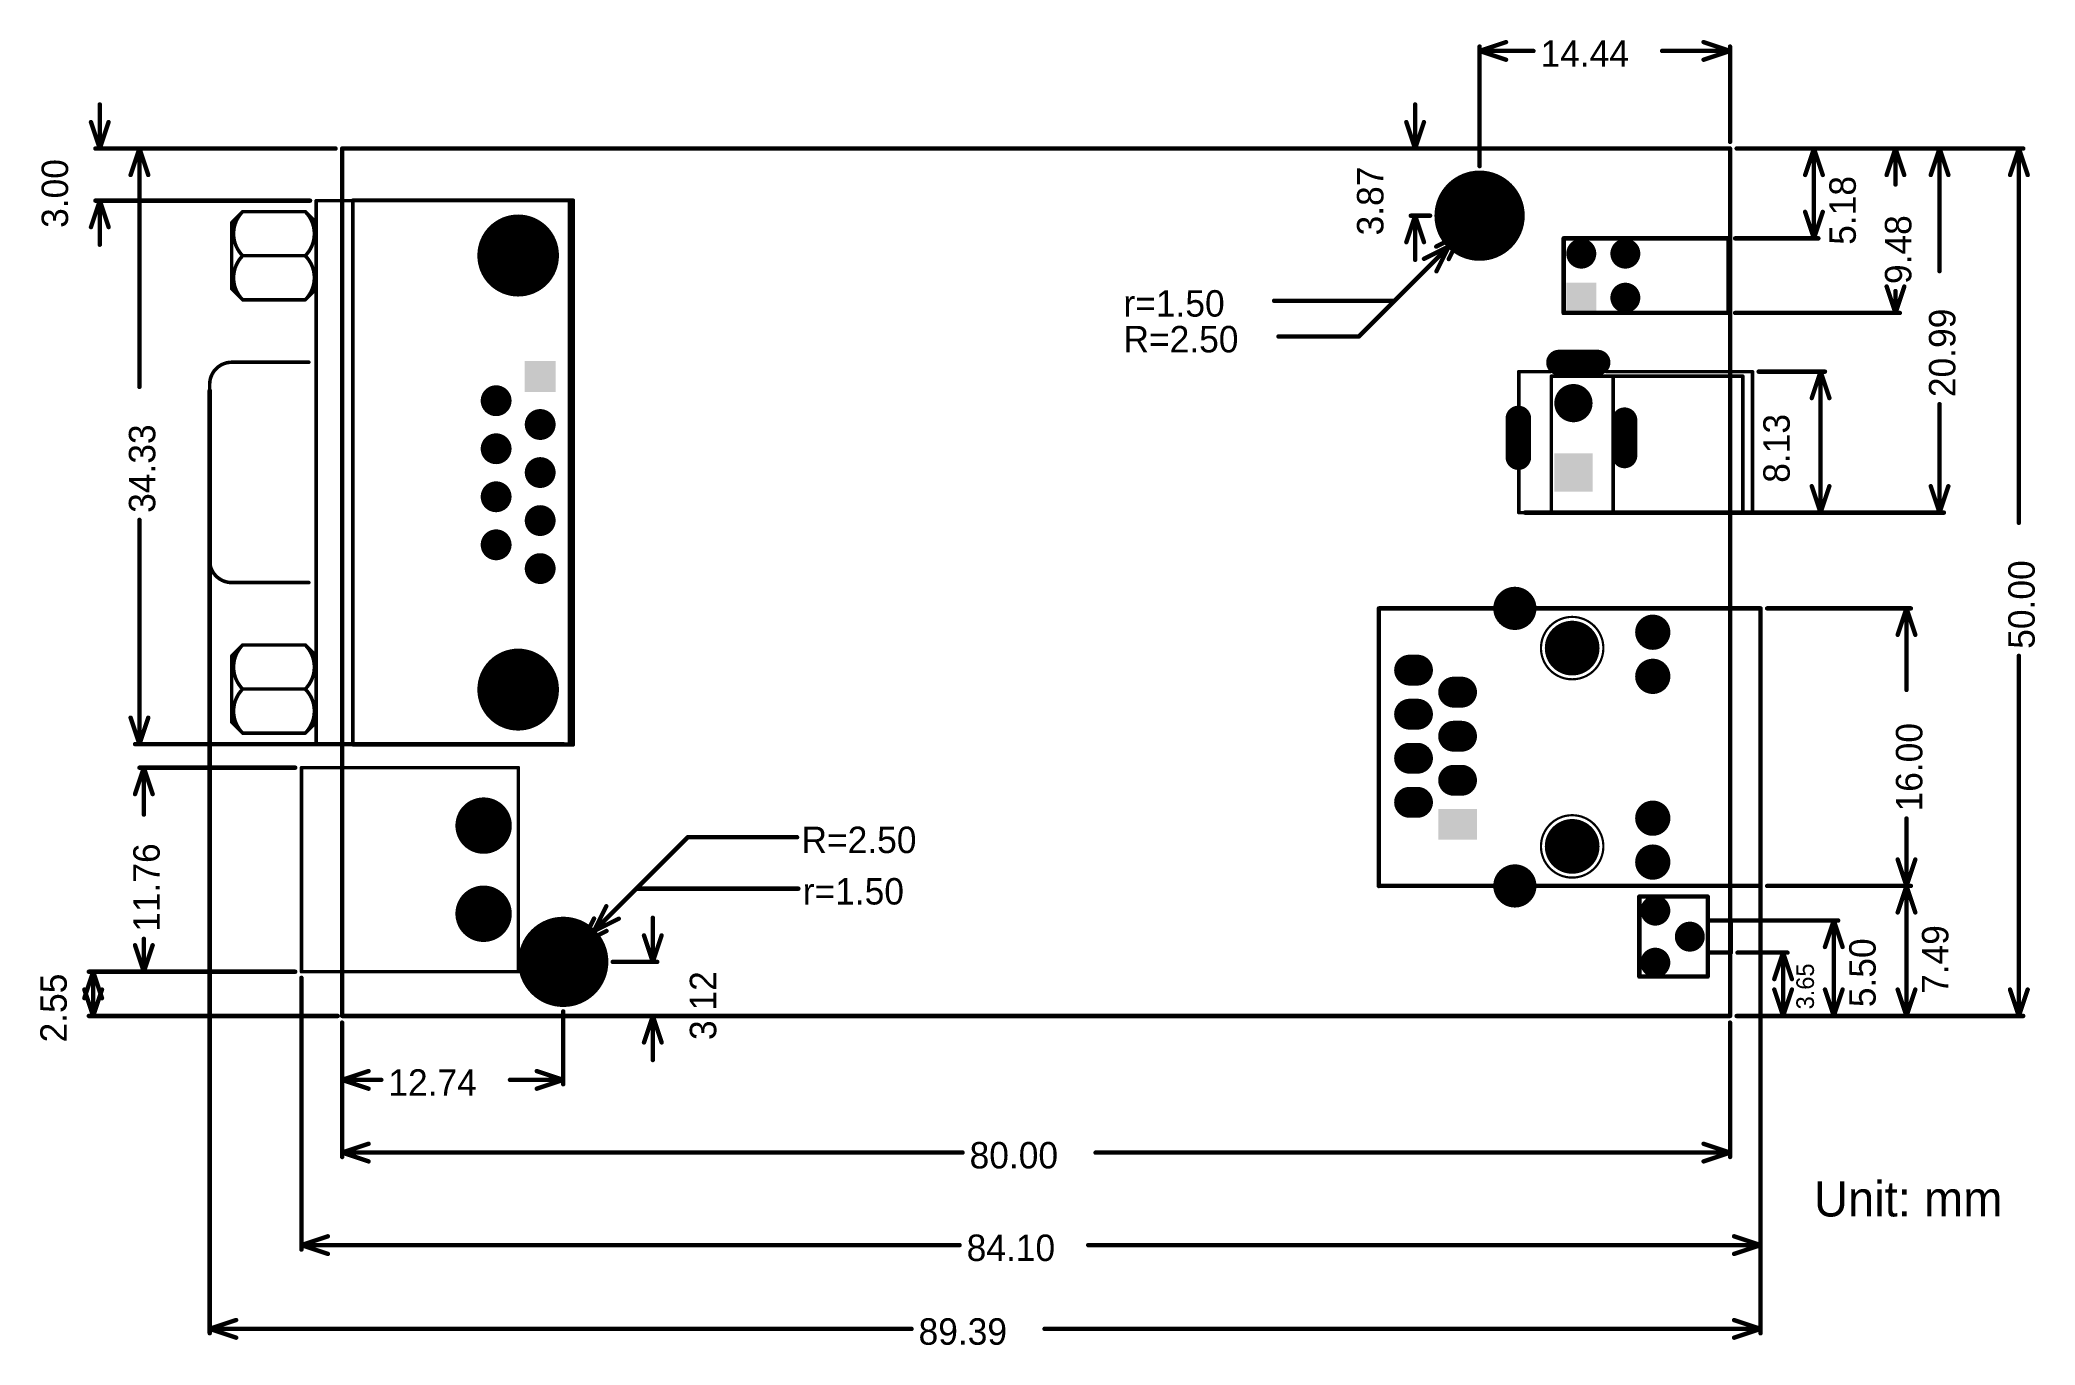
# Model space of a CAD drawing. Extents: x 34 to 149, y 34 to 109.
import ezdxf

# ---------------------------------------------------------------- set-up
doc = ezdxf.new("R2010")
doc.units = 0
doc.layers.get('0').update_dxf_attribs({"linetype": 'CONTINUOUS'})
for name, color, linetype in [('BOTTOMLAYER', 5, 'CONTINUOUS'), ('BOTTOMSOLDER', 6, 'CONTINUOUS'), ('KEEPOUTLAYER', 6, 'CONTINUOUS'), ('MULTILAYER', 9, 'CONTINUOUS'), ('TOPLAYER', 1, 'CONTINUOUS'), ('TOPOVERLAY', 2, 'CONTINUOUS'), ('TOPSOLDER', 216, 'CONTINUOUS')]:
    doc.layers.add(name, color=color, linetype=linetype)

msp = doc.modelspace()

# ---------------------------------------------------------------- texts
at = {"layer": 'TOPOVERLAY'}
for s, p in [('14.44', (120.509157, 107.289846)), ('r=1.50', (96.469584, 92.889319)), ('R=2.50', (96.471666, 90.827296)), ('R=2.50', (77.911599, 61.968268)), ('r=1.50', (77.984365, 59.003133)), ('12.74', (54.099163, 47.980846)), ('80.00', (87.600709, 43.789846)), ('84.10', (87.43207, 38.455846)), ('89.39', (84.661113, 33.629846))]:
    msp.add_text(s, height=1.524, dxfattribs=at).set_placement(p)
for s, height, rotation, p in [('3.00', 1.524, 90, (35.636693, 98.003279)), ('3.87', 1.524, 90, (111.455693, 97.569713)), ('5.18', 1.524, 90, (138.684, 97.028)), ('9.48', 1.524, 90, (141.884154, 94.766458)), ('20.99', 1.524, 90, (144.424154, 88.24961)), ('34.33', 1.524, 90, (40.665154, 81.578209)), ('8.13', 1.524, 90, (134.874, 83.312)), ('50.00', 1.524, 90, (148.996154, 73.743708)), ('16.00', 1.524, 90, (142.519154, 64.365579)), ('11.76', 1.524, 90, (40.919154, 57.430426)), ('7.49', 1.524, 90, (144.018, 53.848)), ('5.50', 1.524, 90, (139.827, 53.086)), ('3.65', 1.016, 90, (136.271, 52.959)), ('2.55', 1.524, 90, (35.56, 51.054)), ('3.12', 1.524, 90, (72.998614, 51.192397)), ('Unit: mm', 2.032, 360, (136.271, 41.021))]:
    msp.add_text(s, height=height, rotation=rotation, dxfattribs=at).set_placement(p)

# ---------------------------------------------------------------- blocks, each defined once
blk = doc.blocks.new('DB9RA_M_1')
at = {"layer": 'BOTTOMLAYER'}
for points, const_width in [([(-19.18399, 1.27, 1), (-16.933997, 1.27, 1)], 2.249995), ([(5.860004, 1.27, 1), (8.109996, 1.27, 1)], 2.249995), ([(-10.0965, 2.54, 1), (-9.3091, 2.54, 1)], 0.7874), ([(-7.3279, 2.54, 1), (-6.5405, 2.54, 1)], 0.7874), ([(-4.5593, 2.54, 1), (-3.7719, 2.54, 1)], 0.7874), ([(-1.7907, 2.54, 1), (-1.0033, 2.54, 1)], 0.7874), ([(-11.4681, 0, 1), (-10.6807, 0, 1)], 0.7874), ([(-8.6995, 0, 1), (-7.9121, 0, 1)], 0.7874), ([(-5.9309, 0, 1), (-5.1435, 0, 1)], 0.7874), ([(-3.1623, 0, 1), (-2.3749, 0, 1)], 0.7874)]:
    blk.add_lwpolyline(points, format="xyb", close=True, dxfattribs=dict(at, const_width=const_width))
blk.add_solid([(-0.7874, -0.7874), (0.7874, -0.7874), (-0.7874, 0.7874), (0.7874, 0.7874)], dxfattribs=at)
at = {"layer": 'BOTTOMSOLDER'}
for points, const_width in [([(-19.23479, 1.27, 1), (-16.883197, 1.27, 1)], 2.351595), ([(5.809204, 1.27, 1), (8.160796, 1.27, 1)], 2.351595), ([(-10.1473, 2.54, 1), (-9.2583, 2.54, 1)], 0.889), ([(-7.3787, 2.54, 1), (-6.4897, 2.54, 1)], 0.889), ([(-4.6101, 2.54, 1), (-3.7211, 2.54, 1)], 0.889), ([(-1.8415, 2.54, 1), (-0.9525, 2.54, 1)], 0.889), ([(-11.5189, 0, 1), (-10.6299, 0, 1)], 0.889), ([(-8.7503, 0, 1), (-7.8613, 0, 1)], 0.889), ([(-5.9817, 0, 1), (-5.0927, 0, 1)], 0.889), ([(-3.2131, 0, 1), (-2.3241, 0, 1)], 0.889)]:
    blk.add_lwpolyline(points, format="xyb", close=True, dxfattribs=dict(at, const_width=const_width))
blk.add_solid([(-0.889, -0.889), (0.889, -0.889), (-0.889, 0.889), (0.889, 0.889)], dxfattribs=at)
at = {"layer": 'MULTILAYER'}
for points, const_width in [([(-19.18399, 1.27, 1), (-16.933997, 1.27, 1)], 2.249995), ([(5.860004, 1.27, 1), (8.109996, 1.27, 1)], 2.249995), ([(-10.0965, 2.54, 1), (-9.3091, 2.54, 1)], 0.7874), ([(-7.3279, 2.54, 1), (-6.5405, 2.54, 1)], 0.7874), ([(-4.5593, 2.54, 1), (-3.7719, 2.54, 1)], 0.7874), ([(-1.7907, 2.54, 1), (-1.0033, 2.54, 1)], 0.7874), ([(-11.4681, 0, 1), (-10.6807, 0, 1)], 0.7874), ([(-8.6995, 0, 1), (-7.9121, 0, 1)], 0.7874), ([(-5.9309, 0, 1), (-5.1435, 0, 1)], 0.7874), ([(-3.1623, 0, 1), (-2.3749, 0, 1)], 0.7874)]:
    blk.add_lwpolyline(points, format="xyb", close=True, dxfattribs=dict(at, const_width=const_width))
blk.add_solid([(-0.7874, -0.7874), (0.7874, -0.7874), (-0.7874, 0.7874), (0.7874, 0.7874)], dxfattribs=at)
at = {"layer": 'TOPLAYER'}
for points, const_width in [([(-19.18399, 1.27, 1), (-16.933997, 1.27, 1)], 2.249995), ([(5.860004, 1.27, 1), (8.109996, 1.27, 1)], 2.249995), ([(-10.0965, 2.54, 1), (-9.3091, 2.54, 1)], 0.7874), ([(-7.3279, 2.54, 1), (-6.5405, 2.54, 1)], 0.7874), ([(-4.5593, 2.54, 1), (-3.7719, 2.54, 1)], 0.7874), ([(-1.7907, 2.54, 1), (-1.0033, 2.54, 1)], 0.7874), ([(-11.4681, 0, 1), (-10.6807, 0, 1)], 0.7874), ([(-8.6995, 0, 1), (-7.9121, 0, 1)], 0.7874), ([(-5.9309, 0, 1), (-5.1435, 0, 1)], 0.7874), ([(-3.1623, 0, 1), (-2.3749, 0, 1)], 0.7874)]:
    blk.add_lwpolyline(points, format="xyb", close=True, dxfattribs=dict(at, const_width=const_width))
blk.add_solid([(-0.7874, -0.7874), (0.7874, -0.7874), (-0.7874, 0.7874), (0.7874, 0.7874)], dxfattribs=at)
at = {"layer": 'TOPOVERLAY', "const_width": 0.2032}
for points in [[(-21.2344, 10.795), (10.16, 10.795)], [(-21.2344, 10.795), (-21.2344, -1.905)], [(10.16, 10.795), (10.16, -1.905)], [(-21.2344, -1.905), (10.16, -1.905)]]:
    blk.add_lwpolyline(points, dxfattribs=at)
at = {"layer": 'TOPOVERLAY', "const_width": 0.1016}
for points in [[(-21.2852, 10.795, 1), (-21.1836, 10.795, 1)], [(-21.2852, 10.795, 1), (-21.1836, 10.795, 1)], [(10.1092, 10.795, 1), (10.2108, 10.795, 1)], [(10.1092, 10.795, 1), (10.2108, 10.795, 1)], [(-21.2852, -1.905, 1), (-21.1836, -1.905, 1)], [(-21.2852, -1.905, 1), (-21.1836, -1.905, 1)], [(10.1092, -1.905, 1), (10.2108, -1.905, 1)], [(10.1092, -1.905, 1), (10.2108, -1.905, 1)]]:
    blk.add_lwpolyline(points, format="xyb", close=True, dxfattribs=at)
at = {"layer": 'TOPSOLDER'}
for points, const_width in [([(-19.23479, 1.27, 1), (-16.883197, 1.27, 1)], 2.351595), ([(5.809204, 1.27, 1), (8.160796, 1.27, 1)], 2.351595), ([(-10.1473, 2.54, 1), (-9.2583, 2.54, 1)], 0.889), ([(-7.3787, 2.54, 1), (-6.4897, 2.54, 1)], 0.889), ([(-4.6101, 2.54, 1), (-3.7211, 2.54, 1)], 0.889), ([(-1.8415, 2.54, 1), (-0.9525, 2.54, 1)], 0.889), ([(-11.5189, 0, 1), (-10.6299, 0, 1)], 0.889), ([(-8.7503, 0, 1), (-7.8613, 0, 1)], 0.889), ([(-5.9817, 0, 1), (-5.0927, 0, 1)], 0.889), ([(-3.2131, 0, 1), (-2.3241, 0, 1)], 0.889)]:
    blk.add_lwpolyline(points, format="xyb", close=True, dxfattribs=dict(at, const_width=const_width))
blk.add_solid([(-0.889, -0.889), (0.889, -0.889), (-0.889, 0.889), (0.889, 0.889)], dxfattribs=at)
blk = doc.blocks.new('DB9RA_F_2')
at = {"layer": 'BOTTOMLAYER', "const_width": 2.249995}
for points in [[(-8.088838, 1.27, 1), (-5.838845, 1.27, 1)], [(16.908978, 1.27, 1), (19.158971, 1.27, 1)]]:
    blk.add_lwpolyline(points, format="xyb", close=True, dxfattribs=at)
at = {"layer": 'BOTTOMSOLDER', "const_width": 2.351595}
for points in [[(-8.139638, 1.27, 1), (-5.788045, 1.27, 1)], [(16.858178, 1.27, 1), (19.209771, 1.27, 1)]]:
    blk.add_lwpolyline(points, format="xyb", close=True, dxfattribs=at)
at = {"layer": 'MULTILAYER', "const_width": 2.249995}
for points in [[(-8.088838, 1.27, 1), (-5.838845, 1.27, 1)], [(16.908978, 1.27, 1), (19.158971, 1.27, 1)]]:
    blk.add_lwpolyline(points, format="xyb", close=True, dxfattribs=at)
at = {"layer": 'TOPLAYER', "const_width": 2.249995}
for points in [[(-8.088838, 1.27, 1), (-5.838845, 1.27, 1)], [(16.908978, 1.27, 1), (19.158971, 1.27, 1)]]:
    blk.add_lwpolyline(points, format="xyb", close=True, dxfattribs=at)
at = {"layer": 'TOPOVERLAY', "const_width": 0.2032}
for points in [[(-0.804342, 17.78, -0.414214), (0.465658, 19.05)], [(10.625658, 19.05, -0.414214), (11.895658, 17.78)], [(-9.484855, 17.147197, -0.414214), (-6.940461, 17.147197)], [(-6.944855, 17.147197, -0.414214), (-4.400461, 17.147197)], [(15.491777, 17.147197, -0.414214), (18.036172, 17.147197)], [(18.031778, 17.147197, -0.414214), (20.576172, 17.147197)], [(-6.940461, 13.544461, -0.414214), (-9.484855, 13.544461)], [(-4.400461, 13.544461, -0.414214), (-6.944855, 13.544461)], [(18.036172, 13.544461, -0.414214), (15.491777, 13.544461)], [(20.576172, 13.544461, -0.414214), (18.031778, 13.544461)]]:
    blk.add_lwpolyline(points, format="xyb", dxfattribs=at)
for points in [[(0.465658, 19.05), (10.625658, 19.05)], [(-8.847658, 17.78), (-9.482658, 17.145)], [(-8.847658, 17.78), (-5.037658, 17.78)], [(-5.037658, 17.78), (-4.402658, 17.145)], [(-0.804342, 17.78), (-0.804342, 13.335)], [(11.895658, 17.78), (11.895658, 13.335)], [(16.128975, 17.78), (15.493975, 17.145)], [(16.128975, 17.78), (19.938975, 17.78)], [(19.938975, 17.78), (20.573975, 17.145)], [(-9.482658, 17.145), (-9.482658, 13.546658)], [(-6.942658, 17.145), (-6.942658, 13.546658)], [(-4.402658, 17.145), (-4.402658, 13.546658)], [(15.493975, 17.145), (15.493975, 13.546658)], [(18.033975, 17.145), (18.033975, 13.546658)], [(20.573975, 17.145), (20.573975, 13.546658)], [(-10.117658, 12.911658), (21.208975, 12.911658)], [(-10.117658, 12.911658), (-10.117658, -1.693316)], [(-9.482658, 13.546658), (-8.847658, 12.911658)], [(-4.402658, 13.546658), (-5.037658, 12.911658)], [(15.493975, 13.546658), (16.128975, 12.911658)], [(20.573975, 13.546658), (19.938975, 12.911658)], [(21.208975, 12.911658), (21.208975, -1.693316)], [(-10.117658, 11.43), (21.208975, 11.43)], [(-10.117658, -1.693316), (21.208975, -1.693316)]]:
    blk.add_lwpolyline(points, dxfattribs=at)
at = {"layer": 'TOPOVERLAY', "const_width": 0.1016}
for points in [[(0.414858, 19.05, 1), (0.516458, 19.05, 1)], [(0.414858, 19.05, 1), (0.516458, 19.05, 1)], [(10.574858, 19.05, 1), (10.676458, 19.05, 1)], [(10.574858, 19.05, 1), (10.676458, 19.05, 1)], [(-8.898458, 17.78, 1), (-8.796858, 17.78, 1)], [(-8.898458, 17.78, 1), (-8.796858, 17.78, 1)], [(-5.088458, 17.78, 1), (-4.986858, 17.78, 1)], [(-5.088458, 17.78, 1), (-4.986858, 17.78, 1)], [(-0.855142, 17.78, 1), (-0.753542, 17.78, 1)], [(-0.855142, 17.78, 1), (-0.753542, 17.78, 1)], [(11.844858, 17.78, 1), (11.946458, 17.78, 1)], [(11.844858, 17.78, 1), (11.946458, 17.78, 1)], [(16.078175, 17.78, 1), (16.179775, 17.78, 1)], [(16.078175, 17.78, 1), (16.179775, 17.78, 1)], [(19.888175, 17.78, 1), (19.989775, 17.78, 1)], [(19.888175, 17.78, 1), (19.989775, 17.78, 1)], [(-9.535655, 17.147197, 1), (-9.434055, 17.147197, 1)], [(-9.533458, 17.145, 1), (-9.431858, 17.145, 1)], [(-9.533458, 17.145, 1), (-9.431858, 17.145, 1)], [(-6.995655, 17.147197, 1), (-6.894055, 17.147197, 1)], [(-6.993458, 17.145, 1), (-6.891858, 17.145, 1)], [(-6.991261, 17.147197, 1), (-6.889661, 17.147197, 1)], [(-4.453458, 17.145, 1), (-4.351858, 17.145, 1)], [(-4.453458, 17.145, 1), (-4.351858, 17.145, 1)], [(-4.451261, 17.147197, 1), (-4.349661, 17.147197, 1)], [(15.440977, 17.147197, 1), (15.542577, 17.147197, 1)], [(15.443175, 17.145, 1), (15.544775, 17.145, 1)], [(15.443175, 17.145, 1), (15.544775, 17.145, 1)], [(17.980977, 17.147197, 1), (18.082577, 17.147197, 1)], [(17.983175, 17.145, 1), (18.084775, 17.145, 1)], [(17.985372, 17.147197, 1), (18.086972, 17.147197, 1)], [(20.523175, 17.145, 1), (20.624775, 17.145, 1)], [(20.523175, 17.145, 1), (20.624775, 17.145, 1)], [(20.525372, 17.147197, 1), (20.626972, 17.147197, 1)], [(-10.168458, 12.911658, 1), (-10.066858, 12.911658, 1)], [(-10.168458, 12.911658, 1), (-10.066858, 12.911658, 1)], [(-9.535655, 13.544461, 1), (-9.434055, 13.544461, 1)], [(-9.533458, 13.546658, 1), (-9.431858, 13.546658, 1)], [(-9.533458, 13.546658, 1), (-9.431858, 13.546658, 1)], [(-8.898458, 12.911658, 1), (-8.796858, 12.911658, 1)], [(-6.995655, 13.544461, 1), (-6.894055, 13.544461, 1)], [(-6.993458, 13.546658, 1), (-6.891858, 13.546658, 1)], [(-6.991261, 13.544461, 1), (-6.889661, 13.544461, 1)], [(-5.088458, 12.911658, 1), (-4.986858, 12.911658, 1)], [(-4.453458, 13.546658, 1), (-4.351858, 13.546658, 1)], [(-4.453458, 13.546658, 1), (-4.351858, 13.546658, 1)], [(-4.451261, 13.544461, 1), (-4.349661, 13.544461, 1)], [(-0.855142, 13.335, 1), (-0.753542, 13.335, 1)], [(11.844858, 13.335, 1), (11.946458, 13.335, 1)], [(15.440977, 13.544461, 1), (15.542577, 13.544461, 1)], [(15.443175, 13.546658, 1), (15.544775, 13.546658, 1)], [(15.443175, 13.546658, 1), (15.544775, 13.546658, 1)], [(16.078175, 12.911658, 1), (16.179775, 12.911658, 1)], [(17.980977, 13.544461, 1), (18.082577, 13.544461, 1)], [(17.983175, 13.546658, 1), (18.084775, 13.546658, 1)], [(17.985372, 13.544461, 1), (18.086972, 13.544461, 1)], [(19.888175, 12.911658, 1), (19.989775, 12.911658, 1)], [(20.523175, 13.546658, 1), (20.624775, 13.546658, 1)], [(20.523175, 13.546658, 1), (20.624775, 13.546658, 1)], [(20.525372, 13.544461, 1), (20.626972, 13.544461, 1)], [(21.158175, 12.911658, 1), (21.259775, 12.911658, 1)], [(21.158175, 12.911658, 1), (21.259775, 12.911658, 1)], [(-10.168458, 11.43, 1), (-10.066858, 11.43, 1)], [(21.158175, 11.43, 1), (21.259775, 11.43, 1)], [(-10.168458, -1.693316, 1), (-10.066858, -1.693316, 1)], [(-10.168458, -1.693316, 1), (-10.066858, -1.693316, 1)], [(21.158175, -1.693316, 1), (21.259775, -1.693316, 1)], [(21.158175, -1.693316, 1), (21.259775, -1.693316, 1)]]:
    blk.add_lwpolyline(points, format="xyb", close=True, dxfattribs=at)
at = {"layer": 'TOPSOLDER', "const_width": 2.351595}
for points in [[(-8.139638, 1.27, 1), (-5.788045, 1.27, 1)], [(16.858178, 1.27, 1), (19.209771, 1.27, 1)]]:
    blk.add_lwpolyline(points, format="xyb", close=True, dxfattribs=at)
blk = doc.blocks.new('LED3_4_3')
at = {"layer": 'BOTTOMLAYER', "const_width": 0.762}
for points in [[(2.159, 0, 1), (2.921, 0, 1)], [(-0.381, -2.54, 1), (0.381, -2.54, 1)], [(2.159, -2.54, 1), (2.921, -2.54, 1)]]:
    blk.add_lwpolyline(points, format="xyb", close=True, dxfattribs=at)
at = {"layer": 'BOTTOMLAYER'}
blk.add_solid([(-0.762, -0.762), (0.762, -0.762), (-0.762, 0.762), (0.762, 0.762)], dxfattribs=at)
at = {"layer": 'BOTTOMSOLDER', "const_width": 0.8636}
for points in [[(2.1082, 0, 1), (2.9718, 0, 1)], [(-0.4318, -2.54, 1), (0.4318, -2.54, 1)], [(2.1082, -2.54, 1), (2.9718, -2.54, 1)]]:
    blk.add_lwpolyline(points, format="xyb", close=True, dxfattribs=at)
at = {"layer": 'BOTTOMSOLDER'}
blk.add_solid([(-0.8636, -0.8636), (0.8636, -0.8636), (-0.8636, 0.8636), (0.8636, 0.8636)], dxfattribs=at)
at = {"layer": 'MULTILAYER', "const_width": 0.762}
for points in [[(2.159, 0, 1), (2.921, 0, 1)], [(-0.381, -2.54, 1), (0.381, -2.54, 1)], [(2.159, -2.54, 1), (2.921, -2.54, 1)]]:
    blk.add_lwpolyline(points, format="xyb", close=True, dxfattribs=at)
at = {"layer": 'MULTILAYER'}
blk.add_solid([(-0.762, -0.762), (0.762, -0.762), (-0.762, 0.762), (0.762, 0.762)], dxfattribs=at)
at = {"layer": 'TOPLAYER', "const_width": 0.762}
for points in [[(2.159, 0, 1), (2.921, 0, 1)], [(-0.381, -2.54, 1), (0.381, -2.54, 1)], [(2.159, -2.54, 1), (2.921, -2.54, 1)]]:
    blk.add_lwpolyline(points, format="xyb", close=True, dxfattribs=at)
at = {"layer": 'TOPLAYER'}
blk.add_solid([(-0.762, -0.762), (0.762, -0.762), (-0.762, 0.762), (0.762, 0.762)], dxfattribs=at)
at = {"layer": 'TOPOVERLAY', "const_width": 0.254}
for points in [[(-0.880008, 1.016), (3.420008, 1.016)], [(-0.880008, 1.016), (-0.880008, -8.484006)], [(3.420008, 1.016), (3.420008, -8.484006)], [(-0.880008, -8.484006), (3.420008, -8.484006)]]:
    blk.add_lwpolyline(points, dxfattribs=at)
at = {"layer": 'TOPOVERLAY', "const_width": 0.127}
for points in [[(-0.943508, 1.016, 1), (-0.816508, 1.016, 1)], [(-0.943508, 1.016, 1), (-0.816508, 1.016, 1)], [(3.356508, 1.016, 1), (3.483508, 1.016, 1)], [(3.356508, 1.016, 1), (3.483508, 1.016, 1)], [(-0.943508, -8.484006, 1), (-0.816508, -8.484006, 1)], [(-0.943508, -8.484006, 1), (-0.816508, -8.484006, 1)], [(3.356508, -8.484006, 1), (3.483508, -8.484006, 1)], [(3.356508, -8.484006, 1), (3.483508, -8.484006, 1)]]:
    blk.add_lwpolyline(points, format="xyb", close=True, dxfattribs=at)
at = {"layer": 'TOPSOLDER', "const_width": 0.8636}
for points in [[(2.1082, 0, 1), (2.9718, 0, 1)], [(-0.4318, -2.54, 1), (0.4318, -2.54, 1)], [(2.1082, -2.54, 1), (2.9718, -2.54, 1)]]:
    blk.add_lwpolyline(points, format="xyb", close=True, dxfattribs=at)
at = {"layer": 'TOPSOLDER'}
blk.add_solid([(-0.8636, -0.8636), (0.8636, -0.8636), (-0.8636, 0.8636), (0.8636, 0.8636)], dxfattribs=at)
blk = doc.blocks.new('H____3___5___4')
at = {"layer": 'BOTTOMLAYER'}
for points, const_width in [([(-1.250008, -0.000008, 1), (1.249987, -0.000008, 1)], 2.499995), ([(-0.2, 2.032, 1), (0.2, 2.032, 1)], 0.399999), ([(-1.63684, 1.436842, 1), (-1.23684, 1.436842, 1)], 0.399999), ([(1.23684, 1.436842, 1), (1.63684, 1.436842, 1)], 0.399999), ([(-2.232, 0.000003, 1), (-1.832, 0.000003, 1)], 0.399999), ([(1.832, 0.000003, 1), (2.232, 0.000003, 1)], 0.399999), ([(-1.63684, -1.436837, 1), (-1.23684, -1.436837, 1)], 0.399999), ([(1.23684, -1.436837, 1), (1.63684, -1.436837, 1)], 0.399999), ([(-0.2, -2.031995, 1), (0.2, -2.031995, 1)], 0.399999)]:
    blk.add_lwpolyline(points, format="xyb", close=True, dxfattribs=dict(at, const_width=const_width))
at = {"layer": 'BOTTOMSOLDER'}
for points, const_width in [([(-1.300808, -0.000008, 1), (1.300787, -0.000008, 1)], 2.601595), ([(-0.2508, 2.032, 1), (0.2508, 2.032, 1)], 0.501599), ([(-1.687639, 1.436842, 1), (-1.18604, 1.436842, 1)], 0.501599), ([(1.18604, 1.436842, 1), (1.687639, 1.436842, 1)], 0.501599), ([(-2.2828, 0.000003, 1), (-1.7812, 0.000003, 1)], 0.501599), ([(1.7812, 0.000003, 1), (2.2828, 0.000003, 1)], 0.501599), ([(-1.687639, -1.436837, 1), (-1.18604, -1.436837, 1)], 0.501599), ([(1.18604, -1.436837, 1), (1.687639, -1.436837, 1)], 0.501599), ([(-0.2508, -2.031995, 1), (0.2508, -2.031995, 1)], 0.501599)]:
    blk.add_lwpolyline(points, format="xyb", close=True, dxfattribs=dict(at, const_width=const_width))
at = {"layer": 'MULTILAYER'}
for points, const_width in [([(-1.250008, -0.000008, 1), (1.249987, -0.000008, 1)], 2.499995), ([(-0.2, 2.032, 1), (0.2, 2.032, 1)], 0.399999), ([(-1.63684, 1.436842, 1), (-1.23684, 1.436842, 1)], 0.399999), ([(1.23684, 1.436842, 1), (1.63684, 1.436842, 1)], 0.399999), ([(-2.232, 0.000003, 1), (-1.832, 0.000003, 1)], 0.399999), ([(1.832, 0.000003, 1), (2.232, 0.000003, 1)], 0.399999), ([(-1.63684, -1.436837, 1), (-1.23684, -1.436837, 1)], 0.399999), ([(1.23684, -1.436837, 1), (1.63684, -1.436837, 1)], 0.399999), ([(-0.2, -2.031995, 1), (0.2, -2.031995, 1)], 0.399999)]:
    blk.add_lwpolyline(points, format="xyb", close=True, dxfattribs=dict(at, const_width=const_width))
at = {"layer": 'TOPLAYER'}
for points, const_width in [([(-1.250008, -0.000008, 1), (1.249987, -0.000008, 1)], 2.499995), ([(-0.2, 2.032, 1), (0.2, 2.032, 1)], 0.399999), ([(-1.63684, 1.436842, 1), (-1.23684, 1.436842, 1)], 0.399999), ([(1.23684, 1.436842, 1), (1.63684, 1.436842, 1)], 0.399999), ([(-2.232, 0.000003, 1), (-1.832, 0.000003, 1)], 0.399999), ([(1.832, 0.000003, 1), (2.232, 0.000003, 1)], 0.399999), ([(-1.63684, -1.436837, 1), (-1.23684, -1.436837, 1)], 0.399999), ([(1.23684, -1.436837, 1), (1.63684, -1.436837, 1)], 0.399999), ([(-0.2, -2.031995, 1), (0.2, -2.031995, 1)], 0.399999)]:
    blk.add_lwpolyline(points, format="xyb", close=True, dxfattribs=dict(at, const_width=const_width))
at = {"layer": 'TOPSOLDER'}
for points, const_width in [([(-1.300808, -0.000008, 1), (1.300787, -0.000008, 1)], 2.601595), ([(-0.2508, 2.032, 1), (0.2508, 2.032, 1)], 0.501599), ([(-1.687639, 1.436842, 1), (-1.18604, 1.436842, 1)], 0.501599), ([(1.18604, 1.436842, 1), (1.687639, 1.436842, 1)], 0.501599), ([(-2.2828, 0.000003, 1), (-1.7812, 0.000003, 1)], 0.501599), ([(1.7812, 0.000003, 1), (2.2828, 0.000003, 1)], 0.501599), ([(-1.687639, -1.436837, 1), (-1.18604, -1.436837, 1)], 0.501599), ([(1.18604, -1.436837, 1), (1.687639, -1.436837, 1)], 0.501599), ([(-0.2508, -2.031995, 1), (0.2508, -2.031995, 1)], 0.501599)]:
    blk.add_lwpolyline(points, format="xyb", close=True, dxfattribs=dict(at, const_width=const_width))
blk = doc.blocks.new('H____3___5___5')
at = {"layer": 'BOTTOMLAYER'}
for points, const_width in [([(-1.250008, -0.000008, 1), (1.249987, -0.000008, 1)], 2.499995), ([(-0.2, 2.032, 1), (0.2, 2.032, 1)], 0.399999), ([(-1.63684, 1.436842, 1), (-1.23684, 1.436842, 1)], 0.399999), ([(1.23684, 1.436842, 1), (1.63684, 1.436842, 1)], 0.399999), ([(-2.232, 0.000003, 1), (-1.832, 0.000003, 1)], 0.399999), ([(1.832, 0.000003, 1), (2.232, 0.000003, 1)], 0.399999), ([(-1.63684, -1.436837, 1), (-1.23684, -1.436837, 1)], 0.399999), ([(1.23684, -1.436837, 1), (1.63684, -1.436837, 1)], 0.399999), ([(-0.2, -2.031995, 1), (0.2, -2.031995, 1)], 0.399999)]:
    blk.add_lwpolyline(points, format="xyb", close=True, dxfattribs=dict(at, const_width=const_width))
at = {"layer": 'BOTTOMSOLDER'}
for points, const_width in [([(-1.300808, -0.000008, 1), (1.300787, -0.000008, 1)], 2.601595), ([(-0.2508, 2.032, 1), (0.2508, 2.032, 1)], 0.501599), ([(-1.687639, 1.436842, 1), (-1.18604, 1.436842, 1)], 0.501599), ([(1.18604, 1.436842, 1), (1.687639, 1.436842, 1)], 0.501599), ([(-2.2828, 0.000003, 1), (-1.7812, 0.000003, 1)], 0.501599), ([(1.7812, 0.000003, 1), (2.2828, 0.000003, 1)], 0.501599), ([(-1.687639, -1.436837, 1), (-1.18604, -1.436837, 1)], 0.501599), ([(1.18604, -1.436837, 1), (1.687639, -1.436837, 1)], 0.501599), ([(-0.2508, -2.031995, 1), (0.2508, -2.031995, 1)], 0.501599)]:
    blk.add_lwpolyline(points, format="xyb", close=True, dxfattribs=dict(at, const_width=const_width))
at = {"layer": 'MULTILAYER'}
for points, const_width in [([(-1.250008, -0.000008, 1), (1.249987, -0.000008, 1)], 2.499995), ([(-0.2, 2.032, 1), (0.2, 2.032, 1)], 0.399999), ([(-1.63684, 1.436842, 1), (-1.23684, 1.436842, 1)], 0.399999), ([(1.23684, 1.436842, 1), (1.63684, 1.436842, 1)], 0.399999), ([(-2.232, 0.000003, 1), (-1.832, 0.000003, 1)], 0.399999), ([(1.832, 0.000003, 1), (2.232, 0.000003, 1)], 0.399999), ([(-1.63684, -1.436837, 1), (-1.23684, -1.436837, 1)], 0.399999), ([(1.23684, -1.436837, 1), (1.63684, -1.436837, 1)], 0.399999), ([(-0.2, -2.031995, 1), (0.2, -2.031995, 1)], 0.399999)]:
    blk.add_lwpolyline(points, format="xyb", close=True, dxfattribs=dict(at, const_width=const_width))
at = {"layer": 'TOPLAYER'}
for points, const_width in [([(-1.250008, -0.000008, 1), (1.249987, -0.000008, 1)], 2.499995), ([(-0.2, 2.032, 1), (0.2, 2.032, 1)], 0.399999), ([(-1.63684, 1.436842, 1), (-1.23684, 1.436842, 1)], 0.399999), ([(1.23684, 1.436842, 1), (1.63684, 1.436842, 1)], 0.399999), ([(-2.232, 0.000003, 1), (-1.832, 0.000003, 1)], 0.399999), ([(1.832, 0.000003, 1), (2.232, 0.000003, 1)], 0.399999), ([(-1.63684, -1.436837, 1), (-1.23684, -1.436837, 1)], 0.399999), ([(1.23684, -1.436837, 1), (1.63684, -1.436837, 1)], 0.399999), ([(-0.2, -2.031995, 1), (0.2, -2.031995, 1)], 0.399999)]:
    blk.add_lwpolyline(points, format="xyb", close=True, dxfattribs=dict(at, const_width=const_width))
at = {"layer": 'TOPSOLDER'}
for points, const_width in [([(-1.300808, -0.000008, 1), (1.300787, -0.000008, 1)], 2.601595), ([(-0.2508, 2.032, 1), (0.2508, 2.032, 1)], 0.501599), ([(-1.687639, 1.436842, 1), (-1.18604, 1.436842, 1)], 0.501599), ([(1.18604, 1.436842, 1), (1.687639, 1.436842, 1)], 0.501599), ([(-2.2828, 0.000003, 1), (-1.7812, 0.000003, 1)], 0.501599), ([(1.7812, 0.000003, 1), (2.2828, 0.000003, 1)], 0.501599), ([(-1.687639, -1.436837, 1), (-1.18604, -1.436837, 1)], 0.501599), ([(1.18604, -1.436837, 1), (1.687639, -1.436837, 1)], 0.501599), ([(-0.2508, -2.031995, 1), (0.2508, -2.031995, 1)], 0.501599)]:
    blk.add_lwpolyline(points, format="xyb", close=True, dxfattribs=dict(at, const_width=const_width))
blk = doc.blocks.new('DC5_5_2_1_6')
at = {"layer": 'BOTTOMLAYER', "const_width": 1.27}
for points in [[(2.339988, 4.339996), (4.569981, 4.339996)], [(0, 1.114996), (0, -1.114996)], [(6.1214, -1.016), (6.1214, 1.016)]]:
    blk.add_lwpolyline(points, dxfattribs=at)
at = {"layer": 'BOTTOMLAYER'}
for points, const_width in [([(2.022488, 4.339996, 1), (2.657488, 4.339996, 1)], 0.635), ([(4.252481, 4.339996, 1), (4.887481, 4.339996, 1)], 0.635), ([(2.675001, 2.000001, 1), (3.674999, 2.000001, 1)], 0.999998), ([(-0.3175, 1.114996, 1), (0.3175, 1.114996, 1)], 0.635), ([(5.8039, 1.016, 1), (6.4389, 1.016, 1)], 0.635), ([(-0.3175, -1.114996, 1), (0.3175, -1.114996, 1)], 0.635), ([(5.8039, -1.016, 1), (6.4389, -1.016, 1)], 0.635)]:
    blk.add_lwpolyline(points, format="xyb", close=True, dxfattribs=dict(at, const_width=const_width))
blk.add_solid([(4.174998, -2.999999), (4.174998, -1.000003), (2.175002, -2.999999), (2.175002, -1.000003)], dxfattribs=at)
at = {"layer": 'BOTTOMSOLDER', "const_width": 1.4732}
for points in [[(2.339988, 4.339996), (4.569981, 4.339996)], [(0, 1.114996), (0, -1.114996)], [(6.1214, -1.016), (6.1214, 1.016)]]:
    blk.add_lwpolyline(points, dxfattribs=at)
at = {"layer": 'BOTTOMSOLDER'}
for points, const_width in [([(1.971688, 4.339996, 1), (2.708288, 4.339996, 1)], 0.7366), ([(4.201681, 4.339996, 1), (4.938281, 4.339996, 1)], 0.7366), ([(2.624201, 2.000001, 1), (3.725799, 2.000001, 1)], 1.101598), ([(-0.3683, 1.114996, 1), (0.3683, 1.114996, 1)], 0.7366), ([(5.7531, 1.016, 1), (6.4897, 1.016, 1)], 0.7366), ([(-0.3683, -1.114996, 1), (0.3683, -1.114996, 1)], 0.7366), ([(5.7531, -1.016, 1), (6.4897, -1.016, 1)], 0.7366)]:
    blk.add_lwpolyline(points, format="xyb", close=True, dxfattribs=dict(at, const_width=const_width))
blk.add_solid([(4.276598, -3.101599), (4.276598, -0.898403), (2.073402, -3.101599), (2.073402, -0.898403)], dxfattribs=at)
at = {"layer": 'MULTILAYER', "const_width": 1.27}
for points in [[(2.339988, 4.339996), (4.569981, 4.339996)], [(0, 1.114996), (0, -1.114996)], [(6.1214, -1.016), (6.1214, 1.016)]]:
    blk.add_lwpolyline(points, dxfattribs=at)
at = {"layer": 'MULTILAYER'}
for points, const_width in [([(2.022488, 4.339996, 1), (2.657488, 4.339996, 1)], 0.635), ([(4.252481, 4.339996, 1), (4.887481, 4.339996, 1)], 0.635), ([(2.675001, 2.000001, 1), (3.674999, 2.000001, 1)], 0.999998), ([(-0.3175, 1.114996, 1), (0.3175, 1.114996, 1)], 0.635), ([(5.8039, 1.016, 1), (6.4389, 1.016, 1)], 0.635), ([(-0.3175, -1.114996, 1), (0.3175, -1.114996, 1)], 0.635), ([(5.8039, -1.016, 1), (6.4389, -1.016, 1)], 0.635)]:
    blk.add_lwpolyline(points, format="xyb", close=True, dxfattribs=dict(at, const_width=const_width))
blk.add_solid([(4.174998, -2.999999), (4.174998, -1.000003), (2.175002, -2.999999), (2.175002, -1.000003)], dxfattribs=at)
at = {"layer": 'TOPLAYER', "const_width": 1.27}
for points in [[(2.339988, 4.339996), (4.569981, 4.339996)], [(0, 1.114996), (0, -1.114996)], [(6.1214, -1.016), (6.1214, 1.016)]]:
    blk.add_lwpolyline(points, dxfattribs=at)
at = {"layer": 'TOPLAYER'}
for points, const_width in [([(2.022488, 4.339996, 1), (2.657488, 4.339996, 1)], 0.635), ([(4.252481, 4.339996, 1), (4.887481, 4.339996, 1)], 0.635), ([(2.675001, 2.000001, 1), (3.674999, 2.000001, 1)], 0.999998), ([(-0.3175, 1.114996, 1), (0.3175, 1.114996, 1)], 0.635), ([(5.8039, 1.016, 1), (6.4389, 1.016, 1)], 0.635), ([(-0.3175, -1.114996, 1), (0.3175, -1.114996, 1)], 0.635), ([(5.8039, -1.016, 1), (6.4389, -1.016, 1)], 0.635)]:
    blk.add_lwpolyline(points, format="xyb", close=True, dxfattribs=dict(at, const_width=const_width))
blk.add_solid([(4.174998, -2.999999), (4.174998, -1.000003), (2.175002, -2.999999), (2.175002, -1.000003)], dxfattribs=at)
at = {"layer": 'TOPOVERLAY', "const_width": 0.2032}
for points in [[(0.024994, 1.812392), (0.024994, 3.815029)], [(0.024994, 3.815029), (1.8288, 3.815029)], [(1.905, -4.323994), (1.905, 3.556)], [(1.905, 3.556), (12.937541, 3.556)], [(5.08, 3.815029), (13.495985, 3.815029)], [(5.461533, -4.2164), (5.461533, 3.556)], [(12.937541, -4.323994), (12.937541, 3.556)], [(13.495985, -4.312996), (13.495985, 3.815029)], [(0.024994, -4.312996), (0.024994, -1.845208)], [(0.024994, -4.312996), (13.495985, -4.312996)], [(1.905, -4.323994), (12.937541, -4.323994)]]:
    blk.add_lwpolyline(points, dxfattribs=at)
at = {"layer": 'TOPOVERLAY', "const_width": 0.1016}
for points in [[(-0.025806, 3.815029, 1), (0.075794, 3.815029, 1)], [(-0.025806, 3.815029, 1), (0.075794, 3.815029, 1)], [(1.778, 3.815029, 1), (1.8796, 3.815029, 1)], [(1.8542, 3.556, 1), (1.9558, 3.556, 1)], [(1.8542, 3.556, 1), (1.9558, 3.556, 1)], [(5.0292, 3.815029, 1), (5.1308, 3.815029, 1)], [(5.410733, 3.556, 1), (5.512333, 3.556, 1)], [(12.886741, 3.556, 1), (12.988341, 3.556, 1)], [(12.886741, 3.556, 1), (12.988341, 3.556, 1)], [(13.445185, 3.815029, 1), (13.546785, 3.815029, 1)], [(13.445185, 3.815029, 1), (13.546785, 3.815029, 1)], [(-0.025806, 1.812392, 1), (0.075794, 1.812392, 1)], [(-0.025806, -1.845208, 1), (0.075794, -1.845208, 1)], [(-0.025806, -4.312996, 1), (0.075794, -4.312996, 1)], [(-0.025806, -4.312996, 1), (0.075794, -4.312996, 1)], [(1.8542, -4.323994, 1), (1.9558, -4.323994, 1)], [(1.8542, -4.323994, 1), (1.9558, -4.323994, 1)], [(5.410733, -4.2164, 1), (5.512333, -4.2164, 1)], [(12.886741, -4.323994, 1), (12.988341, -4.323994, 1)], [(12.886741, -4.323994, 1), (12.988341, -4.323994, 1)], [(13.445185, -4.312996, 1), (13.546785, -4.312996, 1)], [(13.445185, -4.312996, 1), (13.546785, -4.312996, 1)]]:
    blk.add_lwpolyline(points, format="xyb", close=True, dxfattribs=at)
at = {"layer": 'TOPSOLDER', "const_width": 1.4732}
for points in [[(2.339988, 4.339996), (4.569981, 4.339996)], [(0, 1.114996), (0, -1.114996)], [(6.1214, -1.016), (6.1214, 1.016)]]:
    blk.add_lwpolyline(points, dxfattribs=at)
at = {"layer": 'TOPSOLDER'}
for points, const_width in [([(1.971688, 4.339996, 1), (2.708288, 4.339996, 1)], 0.7366), ([(4.201681, 4.339996, 1), (4.938281, 4.339996, 1)], 0.7366), ([(2.624201, 2.000001, 1), (3.725799, 2.000001, 1)], 1.101598), ([(-0.3683, 1.114996, 1), (0.3683, 1.114996, 1)], 0.7366), ([(5.7531, 1.016, 1), (6.4897, 1.016, 1)], 0.7366), ([(-0.3683, -1.114996, 1), (0.3683, -1.114996, 1)], 0.7366), ([(5.7531, -1.016, 1), (6.4897, -1.016, 1)], 0.7366)]:
    blk.add_lwpolyline(points, format="xyb", close=True, dxfattribs=dict(at, const_width=const_width))
blk.add_solid([(4.276598, -3.101599), (4.276598, -0.898403), (2.073402, -3.101599), (2.073402, -0.898403)], dxfattribs=at)
blk = doc.blocks.new('HR911105A_7')
at = {"layer": 'BOTTOMLAYER'}
for points, const_width in [([(2.728493, 12.450013, 1), (3.871493, 12.450013, 1)], 1.143), ([(5.866498, 10.16, 1), (7.341502, 10.16, 1)], 1.475003), ([(10.79279, 11.0744, 1), (11.70719, 11.0744, 1)], 0.9144), ([(-3.1623, 8.89, 1), (-2.3749, 8.89, 1)], 0.7874), ([(-2.7051, 8.89, 1), (-1.9177, 8.89, 1)], 0.7874), ([(10.79279, 8.531001, 1), (11.70719, 8.531001, 1)], 0.9144), ([(-0.6223, 7.62, 1), (0.1651, 7.62, 1)], 0.7874), ([(-0.1651, 7.62, 1), (0.6223, 7.62, 1)], 0.7874), ([(-3.1623, 6.35, 1), (-2.3749, 6.35, 1)], 0.7874), ([(-2.7051, 6.35, 1), (-1.9177, 6.35, 1)], 0.7874), ([(-0.6223, 5.08, 1), (0.1651, 5.08, 1)], 0.7874), ([(-0.1651, 5.08, 1), (0.6223, 5.08, 1)], 0.7874), ([(-3.1623, 3.81, 1), (-2.3749, 3.81, 1)], 0.7874), ([(-2.7051, 3.81, 1), (-1.9177, 3.81, 1)], 0.7874), ([(-0.6223, 2.54, 1), (0.1651, 2.54, 1)], 0.7874), ([(-0.1651, 2.54, 1), (0.6223, 2.54, 1)], 0.7874), ([(-3.1623, 1.27, 1), (-2.3749, 1.27, 1)], 0.7874), ([(-2.7051, 1.27, 1), (-1.9177, 1.27, 1)], 0.7874), ([(10.79279, 0.3556, 1), (11.70719, 0.3556, 1)], 0.9144), ([(5.866498, -1.27, 1), (7.341502, -1.27, 1)], 1.475003), ([(10.79279, -2.174999, 1), (11.70719, -2.174999, 1)], 0.9144), ([(2.728493, -3.550006, 1), (3.871493, -3.550006, 1)], 1.143)]:
    blk.add_lwpolyline(points, format="xyb", close=True, dxfattribs=dict(at, const_width=const_width))
at = {"layer": 'BOTTOMLAYER', "const_width": 1.5748}
for points in [[(-2.3114, 8.89), (-2.7686, 8.89)], [(0.2286, 7.62), (-0.2286, 7.62)], [(-2.3114, 6.35), (-2.7686, 6.35)], [(0.2286, 5.08), (-0.2286, 5.08)], [(-2.3114, 3.81), (-2.7686, 3.81)], [(0.2286, 2.54), (-0.2286, 2.54)], [(-2.3114, 1.27), (-2.7686, 1.27)]]:
    blk.add_lwpolyline(points, dxfattribs=at)
at = {"layer": 'BOTTOMLAYER'}
blk.add_solid([(-1.016, 0.7874), (-1.016, -0.7874), (1.016, 0.7874), (1.016, -0.7874)], dxfattribs=at)
at = {"layer": 'BOTTOMSOLDER'}
for points, const_width in [([(2.677693, 12.450013, 1), (3.922293, 12.450013, 1)], 1.2446), ([(5.815698, 10.16, 1), (7.392302, 10.16, 1)], 1.576603), ([(10.74199, 11.0744, 1), (11.75799, 11.0744, 1)], 1.016), ([(-3.2131, 8.89, 1), (-2.3241, 8.89, 1)], 0.889), ([(-2.7559, 8.89, 1), (-1.8669, 8.89, 1)], 0.889), ([(10.74199, 8.531001, 1), (11.75799, 8.531001, 1)], 1.016), ([(-0.6731, 7.62, 1), (0.2159, 7.62, 1)], 0.889), ([(-0.2159, 7.62, 1), (0.6731, 7.62, 1)], 0.889), ([(-3.2131, 6.35, 1), (-2.3241, 6.35, 1)], 0.889), ([(-2.7559, 6.35, 1), (-1.8669, 6.35, 1)], 0.889), ([(-0.6731, 5.08, 1), (0.2159, 5.08, 1)], 0.889), ([(-0.2159, 5.08, 1), (0.6731, 5.08, 1)], 0.889), ([(-3.2131, 3.81, 1), (-2.3241, 3.81, 1)], 0.889), ([(-2.7559, 3.81, 1), (-1.8669, 3.81, 1)], 0.889), ([(-0.6731, 2.54, 1), (0.2159, 2.54, 1)], 0.889), ([(-0.2159, 2.54, 1), (0.6731, 2.54, 1)], 0.889), ([(-3.2131, 1.27, 1), (-2.3241, 1.27, 1)], 0.889), ([(-2.7559, 1.27, 1), (-1.8669, 1.27, 1)], 0.889), ([(10.74199, 0.3556, 1), (11.75799, 0.3556, 1)], 1.016), ([(5.815698, -1.27, 1), (7.392302, -1.27, 1)], 1.576603), ([(10.74199, -2.174999, 1), (11.75799, -2.174999, 1)], 1.016), ([(2.677693, -3.550006, 1), (3.922293, -3.550006, 1)], 1.2446)]:
    blk.add_lwpolyline(points, format="xyb", close=True, dxfattribs=dict(at, const_width=const_width))
at = {"layer": 'BOTTOMSOLDER', "const_width": 1.778}
for points in [[(-2.3114, 8.89), (-2.7686, 8.89)], [(0.2286, 7.62), (-0.2286, 7.62)], [(-2.3114, 6.35), (-2.7686, 6.35)], [(0.2286, 5.08), (-0.2286, 5.08)], [(-2.3114, 3.81), (-2.7686, 3.81)], [(0.2286, 2.54), (-0.2286, 2.54)], [(-2.3114, 1.27), (-2.7686, 1.27)]]:
    blk.add_lwpolyline(points, dxfattribs=at)
at = {"layer": 'BOTTOMSOLDER'}
blk.add_solid([(-1.1176, 0.889), (-1.1176, -0.889), (1.1176, 0.889), (1.1176, -0.889)], dxfattribs=at)
at = {"layer": 'MULTILAYER'}
for points, const_width in [([(2.728493, 12.450013, 1), (3.871493, 12.450013, 1)], 1.143), ([(8.40232, 10.16, 1), (4.80568, 10.16, 1)], 0.127), ([(5.866498, 10.16, 1), (7.341502, 10.16, 1)], 1.475003), ([(10.79279, 11.0744, 1), (11.70719, 11.0744, 1)], 0.9144), ([(-3.1623, 8.89, 1), (-2.3749, 8.89, 1)], 0.7874), ([(-2.7051, 8.89, 1), (-1.9177, 8.89, 1)], 0.7874), ([(4.77393, 10.16, 1), (4.83743, 10.16, 1)], 0.0635), ([(8.37057, 10.16, 1), (8.43407, 10.16, 1)], 0.0635), ([(10.79279, 8.531001, 1), (11.70719, 8.531001, 1)], 0.9144), ([(-0.6223, 7.62, 1), (0.1651, 7.62, 1)], 0.7874), ([(-0.1651, 7.62, 1), (0.6223, 7.62, 1)], 0.7874), ([(-3.1623, 6.35, 1), (-2.3749, 6.35, 1)], 0.7874), ([(-2.7051, 6.35, 1), (-1.9177, 6.35, 1)], 0.7874), ([(-0.6223, 5.08, 1), (0.1651, 5.08, 1)], 0.7874), ([(-0.1651, 5.08, 1), (0.6223, 5.08, 1)], 0.7874), ([(-3.1623, 3.81, 1), (-2.3749, 3.81, 1)], 0.7874), ([(-2.7051, 3.81, 1), (-1.9177, 3.81, 1)], 0.7874), ([(-0.6223, 2.54, 1), (0.1651, 2.54, 1)], 0.7874), ([(-0.1651, 2.54, 1), (0.6223, 2.54, 1)], 0.7874), ([(-3.1623, 1.27, 1), (-2.3749, 1.27, 1)], 0.7874), ([(-2.7051, 1.27, 1), (-1.9177, 1.27, 1)], 0.7874), ([(10.79279, 0.3556, 1), (11.70719, 0.3556, 1)], 0.9144), ([(8.40232, -1.27, 1), (4.80568, -1.27, 1)], 0.127), ([(5.866498, -1.27, 1), (7.341502, -1.27, 1)], 1.475003), ([(4.77393, -1.27, 1), (4.83743, -1.27, 1)], 0.0635), ([(8.37057, -1.27, 1), (8.43407, -1.27, 1)], 0.0635), ([(10.79279, -2.174999, 1), (11.70719, -2.174999, 1)], 0.9144), ([(2.728493, -3.550006, 1), (3.871493, -3.550006, 1)], 1.143)]:
    blk.add_lwpolyline(points, format="xyb", close=True, dxfattribs=dict(at, const_width=const_width))
at = {"layer": 'MULTILAYER', "const_width": 1.5748}
for points in [[(-2.3114, 8.89), (-2.7686, 8.89)], [(0.2286, 7.62), (-0.2286, 7.62)], [(-2.3114, 6.35), (-2.7686, 6.35)], [(0.2286, 5.08), (-0.2286, 5.08)], [(-2.3114, 3.81), (-2.7686, 3.81)], [(0.2286, 2.54), (-0.2286, 2.54)], [(-2.3114, 1.27), (-2.7686, 1.27)]]:
    blk.add_lwpolyline(points, dxfattribs=at)
at = {"layer": 'MULTILAYER'}
blk.add_solid([(-1.016, 0.7874), (-1.016, -0.7874), (1.016, 0.7874), (1.016, -0.7874)], dxfattribs=at)
at = {"layer": 'TOPLAYER'}
for points, const_width in [([(2.728493, 12.450013, 1), (3.871493, 12.450013, 1)], 1.143), ([(5.866498, 10.16, 1), (7.341502, 10.16, 1)], 1.475003), ([(10.79279, 11.0744, 1), (11.70719, 11.0744, 1)], 0.9144), ([(-3.1623, 8.89, 1), (-2.3749, 8.89, 1)], 0.7874), ([(-2.7051, 8.89, 1), (-1.9177, 8.89, 1)], 0.7874), ([(10.79279, 8.531001, 1), (11.70719, 8.531001, 1)], 0.9144), ([(-0.6223, 7.62, 1), (0.1651, 7.62, 1)], 0.7874), ([(-0.1651, 7.62, 1), (0.6223, 7.62, 1)], 0.7874), ([(-3.1623, 6.35, 1), (-2.3749, 6.35, 1)], 0.7874), ([(-2.7051, 6.35, 1), (-1.9177, 6.35, 1)], 0.7874), ([(-0.6223, 5.08, 1), (0.1651, 5.08, 1)], 0.7874), ([(-0.1651, 5.08, 1), (0.6223, 5.08, 1)], 0.7874), ([(-3.1623, 3.81, 1), (-2.3749, 3.81, 1)], 0.7874), ([(-2.7051, 3.81, 1), (-1.9177, 3.81, 1)], 0.7874), ([(-0.6223, 2.54, 1), (0.1651, 2.54, 1)], 0.7874), ([(-0.1651, 2.54, 1), (0.6223, 2.54, 1)], 0.7874), ([(-3.1623, 1.27, 1), (-2.3749, 1.27, 1)], 0.7874), ([(-2.7051, 1.27, 1), (-1.9177, 1.27, 1)], 0.7874), ([(10.79279, 0.3556, 1), (11.70719, 0.3556, 1)], 0.9144), ([(5.866498, -1.27, 1), (7.341502, -1.27, 1)], 1.475003), ([(10.79279, -2.174999, 1), (11.70719, -2.174999, 1)], 0.9144), ([(2.728493, -3.550006, 1), (3.871493, -3.550006, 1)], 1.143)]:
    blk.add_lwpolyline(points, format="xyb", close=True, dxfattribs=dict(at, const_width=const_width))
at = {"layer": 'TOPLAYER', "const_width": 1.5748}
for points in [[(-2.3114, 8.89), (-2.7686, 8.89)], [(0.2286, 7.62), (-0.2286, 7.62)], [(-2.3114, 6.35), (-2.7686, 6.35)], [(0.2286, 5.08), (-0.2286, 5.08)], [(-2.3114, 3.81), (-2.7686, 3.81)], [(0.2286, 2.54), (-0.2286, 2.54)], [(-2.3114, 1.27), (-2.7686, 1.27)]]:
    blk.add_lwpolyline(points, dxfattribs=at)
at = {"layer": 'TOPLAYER'}
blk.add_solid([(-1.016, 0.7874), (-1.016, -0.7874), (1.016, 0.7874), (1.016, -0.7874)], dxfattribs=at)
at = {"layer": 'TOPOVERLAY', "const_width": 0.254}
for points in [[(-4.539996, 12.446), (-4.535995, 12.45)], [(-4.535995, 12.45), (3.300001, 12.45)], [(-4.535995, -3.548002), (-4.535995, 12.45)], [(3.300001, 12.45), (17.460011, 12.45)], [(17.460011, -3.556), (17.460011, 12.446)], [(-4.539996, -3.556), (-4.533997, -3.550001)], [(-4.535995, -3.548002), (-4.533997, -3.550001)], [(-4.533997, -3.550001), (3.300001, -3.550001)], [(3.300001, -3.550001), (17.460011, -3.550001)]]:
    blk.add_lwpolyline(points, dxfattribs=at)
at = {"layer": 'TOPOVERLAY', "const_width": 0.127}
for points in [[(-4.603496, 12.446, 1), (-4.476496, 12.446, 1)], [(-4.599495, 12.45, 1), (-4.472495, 12.45, 1)], [(-4.599495, 12.45, 1), (-4.472495, 12.45, 1)], [(-4.599495, 12.45, 1), (-4.472495, 12.45, 1)], [(3.236501, 12.45, 1), (3.363501, 12.45, 1)], [(3.236501, 12.45, 1), (3.363501, 12.45, 1)], [(17.396511, 12.45, 1), (17.523511, 12.45, 1)], [(17.396511, 12.446, 1), (17.523511, 12.446, 1)], [(-4.603496, -3.556, 1), (-4.476496, -3.556, 1)], [(-4.599495, -3.548002, 1), (-4.472495, -3.548002, 1)], [(-4.599495, -3.548002, 1), (-4.472495, -3.548002, 1)], [(-4.597497, -3.550001, 1), (-4.470497, -3.550001, 1)], [(-4.597497, -3.550001, 1), (-4.470497, -3.550001, 1)], [(-4.597497, -3.550001, 1), (-4.470497, -3.550001, 1)], [(3.236501, -3.550001, 1), (3.363501, -3.550001, 1)], [(3.236501, -3.550001, 1), (3.363501, -3.550001, 1)], [(17.396511, -3.550001, 1), (17.523511, -3.550001, 1)], [(17.396511, -3.556, 1), (17.523511, -3.556, 1)]]:
    blk.add_lwpolyline(points, format="xyb", close=True, dxfattribs=at)
at = {"layer": 'TOPSOLDER'}
for points, const_width in [([(2.677693, 12.450013, 1), (3.922293, 12.450013, 1)], 1.2446), ([(5.815698, 10.16, 1), (7.392302, 10.16, 1)], 1.576603), ([(10.74199, 11.0744, 1), (11.75799, 11.0744, 1)], 1.016), ([(-3.2131, 8.89, 1), (-2.3241, 8.89, 1)], 0.889), ([(-2.7559, 8.89, 1), (-1.8669, 8.89, 1)], 0.889), ([(10.74199, 8.531001, 1), (11.75799, 8.531001, 1)], 1.016), ([(-0.6731, 7.62, 1), (0.2159, 7.62, 1)], 0.889), ([(-0.2159, 7.62, 1), (0.6731, 7.62, 1)], 0.889), ([(-3.2131, 6.35, 1), (-2.3241, 6.35, 1)], 0.889), ([(-2.7559, 6.35, 1), (-1.8669, 6.35, 1)], 0.889), ([(-0.6731, 5.08, 1), (0.2159, 5.08, 1)], 0.889), ([(-0.2159, 5.08, 1), (0.6731, 5.08, 1)], 0.889), ([(-3.2131, 3.81, 1), (-2.3241, 3.81, 1)], 0.889), ([(-2.7559, 3.81, 1), (-1.8669, 3.81, 1)], 0.889), ([(-0.6731, 2.54, 1), (0.2159, 2.54, 1)], 0.889), ([(-0.2159, 2.54, 1), (0.6731, 2.54, 1)], 0.889), ([(-3.2131, 1.27, 1), (-2.3241, 1.27, 1)], 0.889), ([(-2.7559, 1.27, 1), (-1.8669, 1.27, 1)], 0.889), ([(10.74199, 0.3556, 1), (11.75799, 0.3556, 1)], 1.016), ([(5.815698, -1.27, 1), (7.392302, -1.27, 1)], 1.576603), ([(10.74199, -2.174999, 1), (11.75799, -2.174999, 1)], 1.016), ([(2.677693, -3.550006, 1), (3.922293, -3.550006, 1)], 1.2446)]:
    blk.add_lwpolyline(points, format="xyb", close=True, dxfattribs=dict(at, const_width=const_width))
at = {"layer": 'TOPSOLDER', "const_width": 1.778}
for points in [[(-2.3114, 8.89), (-2.7686, 8.89)], [(0.2286, 7.62), (-0.2286, 7.62)], [(-2.3114, 6.35), (-2.7686, 6.35)], [(0.2286, 5.08), (-0.2286, 5.08)], [(-2.3114, 3.81), (-2.7686, 3.81)], [(0.2286, 2.54), (-0.2286, 2.54)], [(-2.3114, 1.27), (-2.7686, 1.27)]]:
    blk.add_lwpolyline(points, dxfattribs=at)
at = {"layer": 'TOPSOLDER'}
blk.add_solid([(-1.1176, 0.889), (-1.1176, -0.889), (1.1176, 0.889), (1.1176, -0.889)], dxfattribs=at)
blk = doc.blocks.new('5_08_2__8')
at = {"layer": 'BOTTOMLAYER', "const_width": 1.524}
for points in [[(-0.762, 0, 1), (0.762, 0, 1)], [(4.318, 0, 1), (5.842, 0, 1)]]:
    blk.add_lwpolyline(points, format="xyb", close=True, dxfattribs=at)
at = {"layer": 'BOTTOMSOLDER', "const_width": 1.6256}
for points in [[(-0.8128, 0, 1), (0.8128, 0, 1)], [(4.2672, 0, 1), (5.8928, 0, 1)]]:
    blk.add_lwpolyline(points, format="xyb", close=True, dxfattribs=at)
at = {"layer": 'MULTILAYER', "const_width": 1.524}
for points in [[(-0.762, 0, 1), (0.762, 0, 1)], [(4.318, 0, 1), (5.842, 0, 1)]]:
    blk.add_lwpolyline(points, format="xyb", close=True, dxfattribs=at)
at = {"layer": 'TOPLAYER', "const_width": 1.524}
for points in [[(-0.762, 0, 1), (0.762, 0, 1)], [(4.318, 0, 1), (5.842, 0, 1)]]:
    blk.add_lwpolyline(points, format="xyb", close=True, dxfattribs=at)
at = {"layer": 'TOPOVERLAY', "const_width": 0.2032}
for points in [[(-3.340001, -10.500004), (-3.340001, 1.999996)], [(8.420001, 1.999996), (-3.340001, 1.999996)], [(8.420001, -10.500004), (8.420001, 1.999996)], [(8.420001, -10.500004), (-3.340001, -10.500004)]]:
    blk.add_lwpolyline(points, dxfattribs=at)
at = {"layer": 'TOPOVERLAY', "const_width": 0.1016}
for points in [[(-3.390801, 1.999996, 1), (-3.289201, 1.999996, 1)], [(-3.390801, 1.999996, 1), (-3.289201, 1.999996, 1)], [(8.369201, 1.999996, 1), (8.470801, 1.999996, 1)], [(8.369201, 1.999996, 1), (8.470801, 1.999996, 1)], [(-3.390801, -10.500004, 1), (-3.289201, -10.500004, 1)], [(-3.390801, -10.500004, 1), (-3.289201, -10.500004, 1)], [(8.369201, -10.500004, 1), (8.470801, -10.500004, 1)], [(8.369201, -10.500004, 1), (8.470801, -10.500004, 1)]]:
    blk.add_lwpolyline(points, format="xyb", close=True, dxfattribs=at)
at = {"layer": 'TOPSOLDER', "const_width": 1.6256}
for points in [[(-0.8128, 0, 1), (0.8128, 0, 1)], [(4.2672, 0, 1), (5.8928, 0, 1)]]:
    blk.add_lwpolyline(points, format="xyb", close=True, dxfattribs=at)
blk = doc.blocks.new('SW4_5_DIP3_9')
at = {"layer": 'BOTTOMLAYER', "const_width": 0.762}
for points in [[(-0.381, 0, 1), (0.381, 0, 1)], [(2.618999, 0, 1), (3.380999, 0, 1)], [(1.119, -1.990001, 1), (1.881, -1.990001, 1)]]:
    blk.add_lwpolyline(points, format="xyb", close=True, dxfattribs=at)
at = {"layer": 'BOTTOMSOLDER', "const_width": 0.8636}
for points in [[(-0.4318, 0, 1), (0.4318, 0, 1)], [(2.568199, 0, 1), (3.431799, 0, 1)], [(1.0682, -1.990001, 1), (1.9318, -1.990001, 1)]]:
    blk.add_lwpolyline(points, format="xyb", close=True, dxfattribs=at)
at = {"layer": 'MULTILAYER', "const_width": 0.762}
for points in [[(-0.381, 0, 1), (0.381, 0, 1)], [(2.618999, 0, 1), (3.380999, 0, 1)], [(1.119, -1.990001, 1), (1.881, -1.990001, 1)]]:
    blk.add_lwpolyline(points, format="xyb", close=True, dxfattribs=at)
at = {"layer": 'TOPLAYER', "const_width": 0.762}
for points in [[(-0.381, 0, 1), (0.381, 0, 1)], [(2.618999, 0, 1), (3.380999, 0, 1)], [(1.119, -1.990001, 1), (1.881, -1.990001, 1)]]:
    blk.add_lwpolyline(points, format="xyb", close=True, dxfattribs=at)
at = {"layer": 'TOPOVERLAY', "const_width": 0.254}
for points in [[(-0.799, 0.922), (3.808999, 0.922)], [(-0.799, 0.922), (-0.799, -3.019999)], [(3.808999, 0.922), (3.808999, -3.019999)], [(-0.799, -3.019999), (3.808999, -3.019999)], [(0.579999, -3.019999), (0.579999, -4.358)], [(2.43, -3.019999), (2.43, -4.358)], [(0.579999, -4.358), (2.43, -4.358)]]:
    blk.add_lwpolyline(points, dxfattribs=at)
at = {"layer": 'TOPOVERLAY', "const_width": 0.127}
for points in [[(-0.8625, 0.922, 1), (-0.7355, 0.922, 1)], [(-0.8625, 0.922, 1), (-0.7355, 0.922, 1)], [(3.745499, 0.922, 1), (3.872499, 0.922, 1)], [(3.745499, 0.922, 1), (3.872499, 0.922, 1)], [(-0.8625, -3.019999, 1), (-0.7355, -3.019999, 1)], [(-0.8625, -3.019999, 1), (-0.7355, -3.019999, 1)], [(0.516499, -3.019999, 1), (0.643499, -3.019999, 1)], [(2.3665, -3.019999, 1), (2.4935, -3.019999, 1)], [(3.745499, -3.019999, 1), (3.872499, -3.019999, 1)], [(3.745499, -3.019999, 1), (3.872499, -3.019999, 1)], [(0.516499, -4.358, 1), (0.643499, -4.358, 1)], [(0.516499, -4.358, 1), (0.643499, -4.358, 1)], [(2.3665, -4.358, 1), (2.4935, -4.358, 1)], [(2.3665, -4.358, 1), (2.4935, -4.358, 1)]]:
    blk.add_lwpolyline(points, format="xyb", close=True, dxfattribs=at)
at = {"layer": 'TOPSOLDER', "const_width": 0.8636}
for points in [[(-0.4318, 0, 1), (0.4318, 0, 1)], [(2.568199, 0, 1), (3.431799, 0, 1)], [(1.0682, -1.990001, 1), (1.9318, -1.990001, 1)]]:
    blk.add_lwpolyline(points, format="xyb", close=True, dxfattribs=at)

# ---------------------------------------------------------------- linework, layer by layer
at = {"layer": 'KEEPOUTLAYER', "const_width": 0.254}
for points in [[(51.435, 102.577999), (131.435, 102.577999)], [(51.435, 52.578), (51.435, 102.577999)], [(131.435, 52.578), (131.435, 102.577999)], [(51.435, 52.578), (131.435, 52.578)]]:
    msp.add_lwpolyline(points, dxfattribs=at)
at = {"layer": 'KEEPOUTLAYER', "const_width": 0.127}
for points in [[(51.3715, 102.577999, 1), (51.4985, 102.577999, 1)], [(51.3715, 102.577999, 1), (51.4985, 102.577999, 1)], [(131.3715, 102.577999, 1), (131.4985, 102.577999, 1)], [(131.3715, 102.577999, 1), (131.4985, 102.577999, 1)], [(51.3715, 52.578, 1), (51.4985, 52.578, 1)], [(51.3715, 52.578, 1), (51.4985, 52.578, 1)], [(131.3715, 52.578, 1), (131.4985, 52.578, 1)], [(131.3715, 52.578, 1), (131.4985, 52.578, 1)]]:
    msp.add_lwpolyline(points, format="xyb", close=True, dxfattribs=at)
at = {"layer": 'TOPOVERLAY', "const_width": 0.254}
for points in [[(116.99798, 108.204), (118.52198, 108.712)], [(116.99798, 101.562098), (116.99798, 108.458)], [(116.99798, 108.204), (120.102757, 108.204)], [(116.99798, 108.204), (118.52198, 107.696)], [(127.517421, 108.204), (131.435, 108.204)], [(129.911, 108.712), (131.435, 108.204)], [(129.911, 107.696), (131.435, 108.204)], [(131.435, 102.958999), (131.435, 108.458)], [(37.465, 102.577999), (37.465, 105.117999)], [(113.284, 102.577999), (113.284, 105.117999)], [(36.957, 104.101999), (37.465, 102.577999)], [(37.465, 102.577999), (37.973, 104.101999)], [(112.776, 104.101999), (113.284, 102.577999)], [(113.284, 102.577999), (113.792, 104.101999)], [(37.211, 102.577999), (51.054, 102.577999)], [(39.243, 101.053999), (39.751, 102.577999)], [(39.497, 102.577999), (51.054, 102.577999)], [(39.751, 88.840394), (39.751, 102.577999)], [(39.751, 102.577999), (40.259, 101.053999)], [(113.03, 102.577999), (131.054, 102.577999)], [(131.816, 102.577999), (148.336, 102.577999)], [(131.816, 102.577999), (136.525, 102.577999)], [(131.816, 102.577999), (141.224, 102.577999)], [(135.763, 101.053999), (136.271, 102.577999)], [(136.271, 99.989002), (136.271, 102.577999)], [(136.271, 102.577999), (136.779, 101.053999)], [(138.176, 102.577999), (143.764, 102.577999)], [(140.462, 101.053999), (140.97, 102.577999)], [(140.97, 100.505136), (140.97, 102.577999)], [(140.97, 102.577999), (141.478, 101.053999)], [(143.002, 101.053999), (143.51, 102.577999)], [(143.51, 95.511795), (143.51, 102.577999)], [(143.51, 102.577999), (144.018, 101.053999)], [(147.574, 101.053999), (148.082, 102.577999)], [(148.082, 81.005891), (148.082, 102.577999)], [(148.082, 102.577999), (148.59, 101.053999)], [(136.271, 97.400008), (136.271, 99.989002)], [(36.957, 98.049634), (37.465, 99.573634)], [(37.211, 99.573634), (49.583142, 99.573634)], [(37.465, 97.033634), (37.465, 99.573634)], [(37.465, 99.573634), (37.973, 98.049634)], [(135.763, 98.924008), (136.271, 97.400008)], [(136.271, 97.400008), (136.779, 98.924008)], [(112.094952, 93.803473), (115.93732, 97.64584)], [(112.776, 97.182503), (113.284, 98.706503)], [(113.03, 98.706503), (114.142385, 98.706503)], [(113.284, 96.166503), (113.284, 98.706503)], [(113.284, 98.706503), (113.792, 97.182503)], [(114.50048, 96.927419), (115.93732, 97.64584)], [(115.218898, 96.209), (115.93732, 97.64584)], [(110.03293, 91.74145), (115.230214, 96.938734)], [(113.793374, 96.220313), (115.230214, 96.938734)], [(114.511793, 95.501894), (115.230214, 96.938734)], [(131.724806, 97.400008), (136.525, 97.400008)], [(140.462, 94.623992), (140.97, 93.099992)], [(140.97, 93.099992), (141.478, 94.623992)], [(140.97, 93.099992), (140.97, 94.36006)], [(105.153755, 93.803473), (112.094952, 93.803473)], [(131.724806, 93.099992), (141.224, 93.099992)], [(105.409756, 91.74145), (110.03293, 91.74145)], [(133.083625, 89.717829), (136.906, 89.717829)], [(136.144, 88.193829), (136.652, 89.717829)], [(136.652, 85.653816), (136.652, 89.717829)], [(136.652, 89.717829), (137.16, 88.193829)], [(43.8004, 34.29), (43.8004, 88.634717)], [(143.51, 81.589804), (143.51, 87.843213)], [(136.652, 81.589804), (136.652, 85.653816)], [(136.144, 83.113804), (136.652, 81.589804)], [(136.652, 81.589804), (137.16, 83.113804)], [(143.002, 83.113804), (143.51, 81.589804)], [(143.51, 81.589804), (144.018, 83.113804)], [(119.612634, 81.589804), (136.906, 81.589804)], [(133.083625, 81.589804), (143.764, 81.589804)], [(39.751, 68.247001), (39.751, 81.171811)], [(133.571412, 76.072911), (141.859, 76.072911)], [(141.097, 74.548911), (141.605, 76.072911)], [(141.605, 71.373845), (141.605, 76.072911)], [(141.605, 76.072911), (142.113, 74.548911)], [(133.190412, 34.29), (133.190412, 75.687911)], [(148.082, 52.578), (148.082, 73.337308)], [(39.243, 69.771001), (39.751, 68.247001)], [(39.751, 68.247001), (40.259, 69.771001)], [(39.497, 68.247001), (64.188116, 68.247001)], [(39.497, 65.366801), (40.005, 66.890801)], [(39.751, 66.890801), (48.732796, 66.890801)], [(40.005, 64.184771), (40.005, 66.890801)], [(40.005, 66.890801), (40.513, 65.366801)], [(141.605, 60.07291), (141.605, 63.959181)], [(65.942766, 57.465765), (71.359423, 62.882422)], [(71.359423, 62.882422), (77.657599, 62.882422)], [(141.097, 61.59691), (141.605, 60.07291)], [(141.605, 60.07291), (142.113, 61.59691)], [(65.235661, 56.75866), (68.394288, 59.917287)], [(68.394288, 59.917287), (77.730365, 59.917287)], [(133.190412, 39.116), (133.190412, 59.685911)], [(133.571412, 60.07291), (141.859, 60.07291)], [(133.571412, 60.07291), (141.859, 60.07291)], [(141.097, 58.54891), (141.605, 60.07291)], [(141.605, 56.325455), (141.605, 60.07291)], [(141.605, 60.07291), (142.113, 58.54891)], [(65.942766, 57.465765), (66.661187, 58.902605)], [(65.235661, 56.75866), (65.954082, 58.1955)], [(65.235661, 56.75866), (66.672501, 57.477081)], [(65.942766, 57.465765), (67.379606, 58.184186)], [(69.342, 55.697953), (69.342, 58.237953)], [(130.527999, 58.080001), (137.668, 58.080001)], [(136.906, 56.556001), (137.414, 58.080001)], [(137.414, 55.329), (137.414, 58.080001)], [(137.414, 58.080001), (137.922, 56.556001)], [(39.497, 56.654799), (40.005, 55.130799)], [(40.005, 55.130799), (40.005, 57.024026)], [(40.005, 55.130799), (40.513, 56.654799)], [(68.834, 57.221953), (69.342, 55.697953)], [(69.342, 55.697953), (69.85, 57.221953)], [(131.866, 56.229999), (134.747, 56.229999)], [(133.985, 54.705999), (134.493, 56.229999)], [(134.493, 54.403998), (134.493, 56.229999)], [(134.493, 56.229999), (135.001, 54.705999)], [(141.605, 52.578), (141.605, 56.325455)], [(36.576, 53.606799), (37.084, 55.130799)], [(36.83, 55.130799), (48.732796, 55.130799)], [(37.084, 53.854398), (37.084, 55.130799)], [(37.084, 55.130799), (37.592, 53.606799)], [(39.751, 55.130799), (48.732796, 55.130799)], [(67.033584, 55.697953), (69.596, 55.697953)], [(137.414, 52.578), (137.414, 55.329)], [(36.576, 54.102), (37.084, 52.578)], [(37.084, 52.578), (37.592, 54.102)], [(49.088396, 39.116), (49.088396, 54.775199)], [(133.985, 54.102), (134.493, 52.578)], [(134.493, 52.578), (134.493, 54.403998)], [(134.493, 52.578), (135.001, 54.102)], [(136.906, 54.102), (137.414, 52.578)], [(137.414, 52.578), (137.922, 54.102)], [(141.097, 54.102), (141.605, 52.578)], [(141.605, 52.578), (142.113, 54.102)], [(147.574, 54.102), (148.082, 52.578)], [(148.082, 52.578), (148.59, 54.102)], [(37.084, 52.578), (37.084, 53.854398)], [(64.177989, 48.641), (64.177989, 52.842358)], [(36.83, 52.578), (51.181, 52.578)], [(51.435, 48.641), (51.435, 52.197)], [(51.435, 44.45), (51.435, 52.197)], [(51.816, 52.578), (69.596, 52.578)], [(68.834, 51.054), (69.342, 52.578)], [(69.342, 50.038), (69.342, 52.578)], [(69.342, 52.578), (69.85, 51.054)], [(131.435, 44.45), (131.435, 52.197)], [(131.816, 52.578), (148.336, 52.578)], [(131.816, 52.578), (137.668, 52.578)], [(131.816, 52.578), (134.747, 52.578)], [(131.816, 52.578), (141.859, 52.578)], [(51.435, 48.895), (52.959, 49.403)], [(62.653989, 49.403), (64.177989, 48.895)], [(51.435, 48.895), (53.692763, 48.895)], [(51.435, 48.895), (52.959, 48.387)], [(61.107427, 48.895), (64.177989, 48.895)], [(62.653989, 48.387), (64.177989, 48.895)], [(51.435, 44.704), (52.959, 45.212)], [(129.911, 45.212), (131.435, 44.704)], [(51.435, 44.704), (87.194309, 44.704)], [(51.435, 44.704), (52.959, 44.196)], [(94.862891, 44.704), (131.435, 44.704)], [(129.911, 44.196), (131.435, 44.704)], [(49.088396, 39.37), (50.612396, 39.878)], [(49.088396, 39.37), (87.02567, 39.37)], [(49.088396, 39.37), (50.612396, 38.862)], [(94.440334, 39.37), (133.190412, 39.37)], [(131.666412, 39.878), (133.190412, 39.37)], [(131.666412, 38.862), (133.190412, 39.37)], [(43.8004, 34.544), (45.3244, 35.052)], [(43.8004, 34.544), (84.254713, 34.544)], [(43.8004, 34.544), (45.3244, 34.036)], [(91.923296, 34.544), (133.190412, 34.544)], [(131.666412, 35.052), (133.190412, 34.544)], [(131.666412, 34.036), (133.190412, 34.544)]]:
    msp.add_lwpolyline(points, dxfattribs=at)
at = {"layer": 'TOPOVERLAY'}
for points, const_width in [([(116.93448, 108.458, 1), (117.06148, 108.458, 1)], 0.127), ([(116.93448, 108.204, 1), (117.06148, 108.204, 1)], 0.127), ([(116.93448, 108.204, 1), (117.06148, 108.204, 1)], 0.127), ([(116.93448, 108.204, 1), (117.06148, 108.204, 1)], 0.127), ([(118.45848, 108.712, 1), (118.58548, 108.712, 1)], 0.127), ([(120.039257, 108.204, 1), (120.166257, 108.204, 1)], 0.127), ([(127.453921, 108.204, 1), (127.580921, 108.204, 1)], 0.127), ([(129.8475, 108.712, 1), (129.9745, 108.712, 1)], 0.127), ([(131.3715, 108.458, 1), (131.4985, 108.458, 1)], 0.127), ([(131.3715, 108.204, 1), (131.4985, 108.204, 1)], 0.127), ([(131.3715, 108.204, 1), (131.4985, 108.204, 1)], 0.127), ([(131.3715, 108.204, 1), (131.4985, 108.204, 1)], 0.127), ([(118.45848, 107.696, 1), (118.58548, 107.696, 1)], 0.127), ([(129.8475, 107.696, 1), (129.9745, 107.696, 1)], 0.127), ([(37.4015, 105.117999, 1), (37.5285, 105.117999, 1)], 0.127), ([(113.2205, 105.117999, 1), (113.3475, 105.117999, 1)], 0.127), ([(36.8935, 104.101999, 1), (37.0205, 104.101999, 1)], 0.127), ([(37.9095, 104.101999, 1), (38.0365, 104.101999, 1)], 0.127), ([(112.7125, 104.101999, 1), (112.8395, 104.101999, 1)], 0.127), ([(113.7285, 104.101999, 1), (113.8555, 104.101999, 1)], 0.127), ([(37.1475, 102.577999, 1), (37.2745, 102.577999, 1)], 0.127), ([(37.4015, 102.577999, 1), (37.5285, 102.577999, 1)], 0.127), ([(37.4015, 102.577999, 1), (37.5285, 102.577999, 1)], 0.127), ([(37.4015, 102.577999, 1), (37.5285, 102.577999, 1)], 0.127), ([(39.4335, 102.577999, 1), (39.5605, 102.577999, 1)], 0.127), ([(39.6875, 102.577999, 1), (39.8145, 102.577999, 1)], 0.127), ([(39.6875, 102.577999, 1), (39.8145, 102.577999, 1)], 0.127), ([(39.6875, 102.577999, 1), (39.8145, 102.577999, 1)], 0.127), ([(50.9905, 102.577999, 1), (51.1175, 102.577999, 1)], 0.127), ([(50.9905, 102.577999, 1), (51.1175, 102.577999, 1)], 0.127), ([(112.9665, 102.577999, 1), (113.0935, 102.577999, 1)], 0.127), ([(113.2205, 102.577999, 1), (113.3475, 102.577999, 1)], 0.127), ([(113.2205, 102.577999, 1), (113.3475, 102.577999, 1)], 0.127), ([(113.2205, 102.577999, 1), (113.3475, 102.577999, 1)], 0.127), ([(130.9905, 102.577999, 1), (131.1175, 102.577999, 1)], 0.127), ([(131.3715, 102.958999, 1), (131.4985, 102.958999, 1)], 0.127), ([(131.7525, 102.577999, 1), (131.8795, 102.577999, 1)], 0.127), ([(131.7525, 102.577999, 1), (131.8795, 102.577999, 1)], 0.127), ([(131.7525, 102.577999, 1), (131.8795, 102.577999, 1)], 0.127), ([(136.2075, 102.577999, 1), (136.3345, 102.577999, 1)], 0.127), ([(136.2075, 102.577999, 1), (136.3345, 102.577999, 1)], 0.127), ([(136.2075, 102.577999, 1), (136.3345, 102.577999, 1)], 0.127), ([(136.4615, 102.577999, 1), (136.5885, 102.577999, 1)], 0.127), ([(138.1125, 102.577999, 1), (138.2395, 102.577999, 1)], 0.127), ([(140.9065, 102.577999, 1), (141.0335, 102.577999, 1)], 0.127), ([(140.9065, 102.577999, 1), (141.0335, 102.577999, 1)], 0.127), ([(140.9065, 102.577999, 1), (141.0335, 102.577999, 1)], 0.127), ([(141.1605, 102.577999, 1), (141.2875, 102.577999, 1)], 0.127), ([(143.4465, 102.577999, 1), (143.5735, 102.577999, 1)], 0.127), ([(143.4465, 102.577999, 1), (143.5735, 102.577999, 1)], 0.127), ([(143.4465, 102.577999, 1), (143.5735, 102.577999, 1)], 0.127), ([(143.7005, 102.577999, 1), (143.8275, 102.577999, 1)], 0.127), ([(148.0185, 102.577999, 1), (148.1455, 102.577999, 1)], 0.127), ([(148.0185, 102.577999, 1), (148.1455, 102.577999, 1)], 0.127), ([(148.0185, 102.577999, 1), (148.1455, 102.577999, 1)], 0.127), ([(148.2725, 102.577999, 1), (148.3995, 102.577999, 1)], 0.127), ([(119.49798, 98.706501, 1), (114.49798, 98.706501, 1)], 0.01), ([(116.93448, 101.562098, 1), (117.06148, 101.562098, 1)], 0.127), ([(39.1795, 101.053999, 1), (39.3065, 101.053999, 1)], 0.127), ([(40.1955, 101.053999, 1), (40.3225, 101.053999, 1)], 0.127), ([(118.49798, 98.706501, 1), (115.497981, 98.706501, 1)], 0.381), ([(135.6995, 101.053999, 1), (135.8265, 101.053999, 1)], 0.127), ([(136.2075, 99.989002, 1), (136.3345, 99.989002, 1)], 0.127), ([(136.2075, 99.989002, 1), (136.3345, 99.989002, 1)], 0.127), ([(136.7155, 101.053999, 1), (136.8425, 101.053999, 1)], 0.127), ([(140.3985, 101.053999, 1), (140.5255, 101.053999, 1)], 0.127), ([(140.9065, 100.505136, 1), (141.0335, 100.505136, 1)], 0.127), ([(141.4145, 101.053999, 1), (141.5415, 101.053999, 1)], 0.127), ([(142.9385, 101.053999, 1), (143.0655, 101.053999, 1)], 0.127), ([(143.9545, 101.053999, 1), (144.0815, 101.053999, 1)], 0.127), ([(147.5105, 101.053999, 1), (147.6375, 101.053999, 1)], 0.127), ([(148.5265, 101.053999, 1), (148.6535, 101.053999, 1)], 0.127), ([(37.1475, 99.573634, 1), (37.2745, 99.573634, 1)], 0.127), ([(37.4015, 99.573634, 1), (37.5285, 99.573634, 1)], 0.127), ([(37.4015, 99.573634, 1), (37.5285, 99.573634, 1)], 0.127), ([(37.4015, 99.573634, 1), (37.5285, 99.573634, 1)], 0.127), ([(49.519642, 99.573634, 1), (49.646642, 99.573634, 1)], 0.127), ([(135.6995, 98.924008, 1), (135.8265, 98.924008, 1)], 0.127), ([(136.7155, 98.924008, 1), (136.8425, 98.924008, 1)], 0.127), ([(36.8935, 98.049634, 1), (37.0205, 98.049634, 1)], 0.127), ([(37.9095, 98.049634, 1), (38.0365, 98.049634, 1)], 0.127), ([(112.9665, 98.706503, 1), (113.0935, 98.706503, 1)], 0.127), ([(113.2205, 98.706503, 1), (113.3475, 98.706503, 1)], 0.127), ([(113.2205, 98.706503, 1), (113.3475, 98.706503, 1)], 0.127), ([(113.2205, 98.706503, 1), (113.3475, 98.706503, 1)], 0.127), ([(114.078885, 98.706503, 1), (114.205885, 98.706503, 1)], 0.127), ([(114.495481, 98.706501, 1), (114.50048, 98.706501, 1)], 0.004999), ([(115.402731, 98.706501, 1), (115.593231, 98.706501, 1)], 0.1905), ([(115.87382, 97.64584, 1), (116.00082, 97.64584, 1)], 0.127), ([(115.87382, 97.64584, 1), (116.00082, 97.64584, 1)], 0.127), ([(115.87382, 97.64584, 1), (116.00082, 97.64584, 1)], 0.127), ([(118.40273, 98.706501, 1), (118.59323, 98.706501, 1)], 0.1905), ([(119.495481, 98.706501, 1), (119.50048, 98.706501, 1)], 0.004999), ([(37.4015, 97.033634, 1), (37.5285, 97.033634, 1)], 0.127), ([(112.7125, 97.182503, 1), (112.8395, 97.182503, 1)], 0.127), ([(113.7285, 97.182503, 1), (113.8555, 97.182503, 1)], 0.127), ([(114.43698, 96.927419, 1), (114.56398, 96.927419, 1)], 0.127), ([(115.166714, 96.938734, 1), (115.293714, 96.938734, 1)], 0.127), ([(115.166714, 96.938734, 1), (115.293714, 96.938734, 1)], 0.127), ([(115.166714, 96.938734, 1), (115.293714, 96.938734, 1)], 0.127), ([(131.661306, 97.400008, 1), (131.788306, 97.400008, 1)], 0.127), ([(136.2075, 97.400008, 1), (136.3345, 97.400008, 1)], 0.127), ([(136.2075, 97.400008, 1), (136.3345, 97.400008, 1)], 0.127), ([(136.2075, 97.400008, 1), (136.3345, 97.400008, 1)], 0.127), ([(136.4615, 97.400008, 1), (136.5885, 97.400008, 1)], 0.127), ([(113.2205, 96.166503, 1), (113.3475, 96.166503, 1)], 0.127), ([(113.729874, 96.220313, 1), (113.856874, 96.220313, 1)], 0.127), ([(114.448293, 95.501894, 1), (114.575293, 95.501894, 1)], 0.127), ([(115.155398, 96.209, 1), (115.282398, 96.209, 1)], 0.127), ([(143.4465, 95.511795, 1), (143.5735, 95.511795, 1)], 0.127), ([(140.3985, 94.623992, 1), (140.5255, 94.623992, 1)], 0.127), ([(140.9065, 94.36006, 1), (141.0335, 94.36006, 1)], 0.127), ([(141.4145, 94.623992, 1), (141.5415, 94.623992, 1)], 0.127), ([(105.090255, 93.803473, 1), (105.217255, 93.803473, 1)], 0.127), ([(112.031452, 93.803473, 1), (112.158452, 93.803473, 1)], 0.127), ([(112.031452, 93.803473, 1), (112.158452, 93.803473, 1)], 0.127), ([(131.661306, 93.099992, 1), (131.788306, 93.099992, 1)], 0.127), ([(140.9065, 93.099992, 1), (141.0335, 93.099992, 1)], 0.127), ([(140.9065, 93.099992, 1), (141.0335, 93.099992, 1)], 0.127), ([(140.9065, 93.099992, 1), (141.0335, 93.099992, 1)], 0.127), ([(141.1605, 93.099992, 1), (141.2875, 93.099992, 1)], 0.127), ([(105.346256, 91.74145, 1), (105.473256, 91.74145, 1)], 0.127), ([(109.96943, 91.74145, 1), (110.09643, 91.74145, 1)], 0.127), ([(109.96943, 91.74145, 1), (110.09643, 91.74145, 1)], 0.127), ([(133.020125, 89.717829, 1), (133.147125, 89.717829, 1)], 0.127), ([(136.5885, 89.717829, 1), (136.7155, 89.717829, 1)], 0.127), ([(136.5885, 89.717829, 1), (136.7155, 89.717829, 1)], 0.127), ([(136.5885, 89.717829, 1), (136.7155, 89.717829, 1)], 0.127), ([(136.8425, 89.717829, 1), (136.9695, 89.717829, 1)], 0.127), ([(39.6875, 88.840394, 1), (39.8145, 88.840394, 1)], 0.127), ([(43.7369, 88.634717, 1), (43.8639, 88.634717, 1)], 0.127), ([(136.0805, 88.193829, 1), (136.2075, 88.193829, 1)], 0.127), ([(137.0965, 88.193829, 1), (137.2235, 88.193829, 1)], 0.127), ([(143.4465, 87.843213, 1), (143.5735, 87.843213, 1)], 0.127), ([(136.5885, 85.653816, 1), (136.7155, 85.653816, 1)], 0.127), ([(136.5885, 85.653816, 1), (136.7155, 85.653816, 1)], 0.127), ([(136.0805, 83.113804, 1), (136.2075, 83.113804, 1)], 0.127), ([(137.0965, 83.113804, 1), (137.2235, 83.113804, 1)], 0.127), ([(142.9385, 83.113804, 1), (143.0655, 83.113804, 1)], 0.127), ([(143.9545, 83.113804, 1), (144.0815, 83.113804, 1)], 0.127), ([(119.549134, 81.589804, 1), (119.676134, 81.589804, 1)], 0.127), ([(133.020125, 81.589804, 1), (133.147125, 81.589804, 1)], 0.127), ([(136.5885, 81.589804, 1), (136.7155, 81.589804, 1)], 0.127), ([(136.5885, 81.589804, 1), (136.7155, 81.589804, 1)], 0.127), ([(136.5885, 81.589804, 1), (136.7155, 81.589804, 1)], 0.127), ([(136.8425, 81.589804, 1), (136.9695, 81.589804, 1)], 0.127), ([(143.4465, 81.589804, 1), (143.5735, 81.589804, 1)], 0.127), ([(143.4465, 81.589804, 1), (143.5735, 81.589804, 1)], 0.127), ([(143.4465, 81.589804, 1), (143.5735, 81.589804, 1)], 0.127), ([(143.7005, 81.589804, 1), (143.8275, 81.589804, 1)], 0.127), ([(39.6875, 81.171811, 1), (39.8145, 81.171811, 1)], 0.127), ([(148.0185, 81.005891, 1), (148.1455, 81.005891, 1)], 0.127), ([(133.507912, 76.072911, 1), (133.634912, 76.072911, 1)], 0.127), ([(141.5415, 76.072911, 1), (141.6685, 76.072911, 1)], 0.127), ([(141.5415, 76.072911, 1), (141.6685, 76.072911, 1)], 0.127), ([(141.5415, 76.072911, 1), (141.6685, 76.072911, 1)], 0.127), ([(141.7955, 76.072911, 1), (141.9225, 76.072911, 1)], 0.127), ([(133.126912, 75.687911, 1), (133.253912, 75.687911, 1)], 0.127), ([(141.0335, 74.548911, 1), (141.1605, 74.548911, 1)], 0.127), ([(142.0495, 74.548911, 1), (142.1765, 74.548911, 1)], 0.127), ([(148.0185, 73.337308, 1), (148.1455, 73.337308, 1)], 0.127), ([(141.5415, 71.373845, 1), (141.6685, 71.373845, 1)], 0.127), ([(39.1795, 69.771001, 1), (39.3065, 69.771001, 1)], 0.127), ([(40.1955, 69.771001, 1), (40.3225, 69.771001, 1)], 0.127), ([(39.4335, 68.247001, 1), (39.5605, 68.247001, 1)], 0.127), ([(39.6875, 68.247001, 1), (39.8145, 68.247001, 1)], 0.127), ([(39.6875, 68.247001, 1), (39.8145, 68.247001, 1)], 0.127), ([(39.6875, 68.247001, 1), (39.8145, 68.247001, 1)], 0.127), ([(64.124616, 68.247001, 1), (64.251616, 68.247001, 1)], 0.127), ([(39.6875, 66.890801, 1), (39.8145, 66.890801, 1)], 0.127), ([(39.9415, 66.890801, 1), (40.0685, 66.890801, 1)], 0.127), ([(39.9415, 66.890801, 1), (40.0685, 66.890801, 1)], 0.127), ([(39.9415, 66.890801, 1), (40.0685, 66.890801, 1)], 0.127), ([(48.669296, 66.890801, 1), (48.796296, 66.890801, 1)], 0.127), ([(39.4335, 65.366801, 1), (39.5605, 65.366801, 1)], 0.127), ([(40.4495, 65.366801, 1), (40.5765, 65.366801, 1)], 0.127), ([(39.9415, 64.184771, 1), (40.0685, 64.184771, 1)], 0.127), ([(141.5415, 63.959181, 1), (141.6685, 63.959181, 1)], 0.127), ([(71.295923, 62.882422, 1), (71.422923, 62.882422, 1)], 0.127), ([(71.295923, 62.882422, 1), (71.422923, 62.882422, 1)], 0.127), ([(77.594099, 62.882422, 1), (77.721099, 62.882422, 1)], 0.127), ([(141.0335, 61.59691, 1), (141.1605, 61.59691, 1)], 0.127), ([(142.0495, 61.59691, 1), (142.1765, 61.59691, 1)], 0.127), ([(68.330788, 59.917287, 1), (68.457788, 59.917287, 1)], 0.127), ([(68.330788, 59.917287, 1), (68.457788, 59.917287, 1)], 0.127), ([(77.666865, 59.917287, 1), (77.793865, 59.917287, 1)], 0.127), ([(133.126912, 59.685911, 1), (133.253912, 59.685911, 1)], 0.127), ([(133.507912, 60.07291, 1), (133.634912, 60.07291, 1)], 0.127), ([(133.507912, 60.07291, 1), (133.634912, 60.07291, 1)], 0.127), ([(141.5415, 60.07291, 1), (141.6685, 60.07291, 1)], 0.127), ([(141.5415, 60.07291, 1), (141.6685, 60.07291, 1)], 0.127), ([(141.5415, 60.07291, 1), (141.6685, 60.07291, 1)], 0.127), ([(141.5415, 60.07291, 1), (141.6685, 60.07291, 1)], 0.127), ([(141.5415, 60.07291, 1), (141.6685, 60.07291, 1)], 0.127), ([(141.5415, 60.07291, 1), (141.6685, 60.07291, 1)], 0.127), ([(141.7955, 60.07291, 1), (141.9225, 60.07291, 1)], 0.127), ([(141.7955, 60.07291, 1), (141.9225, 60.07291, 1)], 0.127), ([(66.597687, 58.902605, 1), (66.724687, 58.902605, 1)], 0.127), ([(141.0335, 58.54891, 1), (141.1605, 58.54891, 1)], 0.127), ([(142.0495, 58.54891, 1), (142.1765, 58.54891, 1)], 0.127), ([(66.675, 55.697999, 1), (61.675, 55.697999, 1)], 0.1), ([(65.879266, 57.465765, 1), (66.006266, 57.465765, 1)], 0.127), ([(65.879266, 57.465765, 1), (66.006266, 57.465765, 1)], 0.127), ([(65.879266, 57.465765, 1), (66.006266, 57.465765, 1)], 0.127), ([(65.890582, 58.1955, 1), (66.017582, 58.1955, 1)], 0.127), ([(66.609001, 57.477081, 1), (66.736001, 57.477081, 1)], 0.127), ([(67.316106, 58.184186, 1), (67.443106, 58.184186, 1)], 0.127), ([(69.2785, 58.237953, 1), (69.4055, 58.237953, 1)], 0.127), ([(130.464499, 58.080001, 1), (130.591499, 58.080001, 1)], 0.127), ([(137.3505, 58.080001, 1), (137.4775, 58.080001, 1)], 0.127), ([(137.3505, 58.080001, 1), (137.4775, 58.080001, 1)], 0.127), ([(137.3505, 58.080001, 1), (137.4775, 58.080001, 1)], 0.127), ([(137.6045, 58.080001, 1), (137.7315, 58.080001, 1)], 0.127), ([(39.4335, 56.654799, 1), (39.5605, 56.654799, 1)], 0.127), ([(39.9415, 57.024026, 1), (40.0685, 57.024026, 1)], 0.127), ([(40.4495, 56.654799, 1), (40.5765, 56.654799, 1)], 0.127), ([(65.674999, 55.697999, 1), (62.675, 55.697999, 1)], 0.381), ([(65.172161, 56.75866, 1), (65.299161, 56.75866, 1)], 0.127), ([(65.172161, 56.75866, 1), (65.299161, 56.75866, 1)], 0.127), ([(65.172161, 56.75866, 1), (65.299161, 56.75866, 1)], 0.127), ([(68.7705, 57.221953, 1), (68.8975, 57.221953, 1)], 0.127), ([(69.7865, 57.221953, 1), (69.9135, 57.221953, 1)], 0.127), ([(131.8025, 56.229999, 1), (131.9295, 56.229999, 1)], 0.127), ([(134.4295, 56.229999, 1), (134.5565, 56.229999, 1)], 0.127), ([(134.4295, 56.229999, 1), (134.5565, 56.229999, 1)], 0.127), ([(134.4295, 56.229999, 1), (134.5565, 56.229999, 1)], 0.127), ([(134.6835, 56.229999, 1), (134.8105, 56.229999, 1)], 0.127), ([(136.8425, 56.556001, 1), (136.9695, 56.556001, 1)], 0.127), ([(137.8585, 56.556001, 1), (137.9855, 56.556001, 1)], 0.127), ([(141.5415, 56.325455, 1), (141.6685, 56.325455, 1)], 0.127), ([(141.5415, 56.325455, 1), (141.6685, 56.325455, 1)], 0.127), ([(36.7665, 55.130799, 1), (36.8935, 55.130799, 1)], 0.127), ([(37.0205, 55.130799, 1), (37.1475, 55.130799, 1)], 0.127), ([(37.0205, 55.130799, 1), (37.1475, 55.130799, 1)], 0.127), ([(37.0205, 55.130799, 1), (37.1475, 55.130799, 1)], 0.127), ([(39.6875, 55.130799, 1), (39.8145, 55.130799, 1)], 0.127), ([(39.9415, 55.130799, 1), (40.0685, 55.130799, 1)], 0.127), ([(39.9415, 55.130799, 1), (40.0685, 55.130799, 1)], 0.127), ([(39.9415, 55.130799, 1), (40.0685, 55.130799, 1)], 0.127), ([(48.669296, 55.130799, 1), (48.796296, 55.130799, 1)], 0.127), ([(48.669296, 55.130799, 1), (48.796296, 55.130799, 1)], 0.127), ([(61.650001, 55.697999, 1), (61.699999, 55.697999, 1)], 0.05), ([(62.57975, 55.697999, 1), (62.77025, 55.697999, 1)], 0.1905), ([(65.579749, 55.697999, 1), (65.770249, 55.697999, 1)], 0.1905), ([(66.650001, 55.697999, 1), (66.699999, 55.697999, 1)], 0.05), ([(66.970084, 55.697953, 1), (67.097084, 55.697953, 1)], 0.127), ([(69.2785, 55.697953, 1), (69.4055, 55.697953, 1)], 0.127), ([(69.2785, 55.697953, 1), (69.4055, 55.697953, 1)], 0.127), ([(69.2785, 55.697953, 1), (69.4055, 55.697953, 1)], 0.127), ([(69.5325, 55.697953, 1), (69.6595, 55.697953, 1)], 0.127), ([(137.3505, 55.329, 1), (137.4775, 55.329, 1)], 0.127), ([(137.3505, 55.329, 1), (137.4775, 55.329, 1)], 0.127), ([(36.5125, 54.102, 1), (36.6395, 54.102, 1)], 0.127), ([(37.5285, 54.102, 1), (37.6555, 54.102, 1)], 0.127), ([(49.024896, 54.775199, 1), (49.151896, 54.775199, 1)], 0.127), ([(133.9215, 54.705999, 1), (134.0485, 54.705999, 1)], 0.127), ([(133.9215, 54.102, 1), (134.0485, 54.102, 1)], 0.127), ([(134.4295, 54.403998, 1), (134.5565, 54.403998, 1)], 0.127), ([(134.4295, 54.403998, 1), (134.5565, 54.403998, 1)], 0.127), ([(134.9375, 54.705999, 1), (135.0645, 54.705999, 1)], 0.127), ([(134.9375, 54.102, 1), (135.0645, 54.102, 1)], 0.127), ([(136.8425, 54.102, 1), (136.9695, 54.102, 1)], 0.127), ([(137.8585, 54.102, 1), (137.9855, 54.102, 1)], 0.127), ([(141.0335, 54.102, 1), (141.1605, 54.102, 1)], 0.127), ([(142.0495, 54.102, 1), (142.1765, 54.102, 1)], 0.127), ([(147.5105, 54.102, 1), (147.6375, 54.102, 1)], 0.127), ([(148.5265, 54.102, 1), (148.6535, 54.102, 1)], 0.127), ([(36.5125, 53.606799, 1), (36.6395, 53.606799, 1)], 0.127), ([(37.0205, 53.854398, 1), (37.1475, 53.854398, 1)], 0.127), ([(37.0205, 53.854398, 1), (37.1475, 53.854398, 1)], 0.127), ([(37.5285, 53.606799, 1), (37.6555, 53.606799, 1)], 0.127), ([(64.114489, 52.842358, 1), (64.24149, 52.842358, 1)], 0.127), ([(36.7665, 52.578, 1), (36.8935, 52.578, 1)], 0.127), ([(37.0205, 52.578, 1), (37.1475, 52.578, 1)], 0.127), ([(37.0205, 52.578, 1), (37.1475, 52.578, 1)], 0.127), ([(37.0205, 52.578, 1), (37.1475, 52.578, 1)], 0.127), ([(51.1175, 52.578, 1), (51.2445, 52.578, 1)], 0.127), ([(51.3715, 52.197, 1), (51.4985, 52.197, 1)], 0.127), ([(51.3715, 52.197, 1), (51.4985, 52.197, 1)], 0.127), ([(51.7525, 52.578, 1), (51.8795, 52.578, 1)], 0.127), ([(69.2785, 52.578, 1), (69.4055, 52.578, 1)], 0.127), ([(69.2785, 52.578, 1), (69.4055, 52.578, 1)], 0.127), ([(69.2785, 52.578, 1), (69.4055, 52.578, 1)], 0.127), ([(69.5325, 52.578, 1), (69.6595, 52.578, 1)], 0.127), ([(131.3715, 52.197, 1), (131.4985, 52.197, 1)], 0.127), ([(131.7525, 52.578, 1), (131.8795, 52.578, 1)], 0.127), ([(131.7525, 52.578, 1), (131.8795, 52.578, 1)], 0.127), ([(131.7525, 52.578, 1), (131.8795, 52.578, 1)], 0.127), ([(131.7525, 52.578, 1), (131.8795, 52.578, 1)], 0.127), ([(134.4295, 52.578, 1), (134.5565, 52.578, 1)], 0.127), ([(134.4295, 52.578, 1), (134.5565, 52.578, 1)], 0.127), ([(134.4295, 52.578, 1), (134.5565, 52.578, 1)], 0.127), ([(134.6835, 52.578, 1), (134.8105, 52.578, 1)], 0.127), ([(137.3505, 52.578, 1), (137.4775, 52.578, 1)], 0.127), ([(137.3505, 52.578, 1), (137.4775, 52.578, 1)], 0.127), ([(137.3505, 52.578, 1), (137.4775, 52.578, 1)], 0.127), ([(137.6045, 52.578, 1), (137.7315, 52.578, 1)], 0.127), ([(141.5415, 52.578, 1), (141.6685, 52.578, 1)], 0.127), ([(141.5415, 52.578, 1), (141.6685, 52.578, 1)], 0.127), ([(141.5415, 52.578, 1), (141.6685, 52.578, 1)], 0.127), ([(141.7955, 52.578, 1), (141.9225, 52.578, 1)], 0.127), ([(148.0185, 52.578, 1), (148.1455, 52.578, 1)], 0.127), ([(148.0185, 52.578, 1), (148.1455, 52.578, 1)], 0.127), ([(148.0185, 52.578, 1), (148.1455, 52.578, 1)], 0.127), ([(148.2725, 52.578, 1), (148.3995, 52.578, 1)], 0.127), ([(68.7705, 51.054, 1), (68.8975, 51.054, 1)], 0.127), ([(69.7865, 51.054, 1), (69.9135, 51.054, 1)], 0.127), ([(52.8955, 49.403, 1), (53.0225, 49.403, 1)], 0.127), ([(62.590489, 49.403, 1), (62.717489, 49.403, 1)], 0.127), ([(69.2785, 50.038, 1), (69.4055, 50.038, 1)], 0.127), ([(51.3715, 48.895, 1), (51.4985, 48.895, 1)], 0.127), ([(51.3715, 48.895, 1), (51.4985, 48.895, 1)], 0.127), ([(51.3715, 48.895, 1), (51.4985, 48.895, 1)], 0.127), ([(51.3715, 48.641, 1), (51.4985, 48.641, 1)], 0.127), ([(52.8955, 48.387, 1), (53.0225, 48.387, 1)], 0.127), ([(53.629263, 48.895, 1), (53.756263, 48.895, 1)], 0.127), ([(61.043927, 48.895, 1), (61.170927, 48.895, 1)], 0.127), ([(62.590489, 48.387, 1), (62.717489, 48.387, 1)], 0.127), ([(64.114489, 48.895, 1), (64.24149, 48.895, 1)], 0.127), ([(64.114489, 48.895, 1), (64.24149, 48.895, 1)], 0.127), ([(64.114489, 48.895, 1), (64.24149, 48.895, 1)], 0.127), ([(64.114489, 48.641, 1), (64.24149, 48.641, 1)], 0.127), ([(52.8955, 45.212, 1), (53.0225, 45.212, 1)], 0.127), ([(129.8475, 45.212, 1), (129.9745, 45.212, 1)], 0.127), ([(51.3715, 44.704, 1), (51.4985, 44.704, 1)], 0.127), ([(51.3715, 44.704, 1), (51.4985, 44.704, 1)], 0.127), ([(51.3715, 44.704, 1), (51.4985, 44.704, 1)], 0.127), ([(51.3715, 44.45, 1), (51.4985, 44.45, 1)], 0.127), ([(52.8955, 44.196, 1), (53.0225, 44.196, 1)], 0.127), ([(87.130809, 44.704, 1), (87.257809, 44.704, 1)], 0.127), ([(94.799391, 44.704, 1), (94.926391, 44.704, 1)], 0.127), ([(129.8475, 44.196, 1), (129.9745, 44.196, 1)], 0.127), ([(131.3715, 44.704, 1), (131.4985, 44.704, 1)], 0.127), ([(131.3715, 44.704, 1), (131.4985, 44.704, 1)], 0.127), ([(131.3715, 44.704, 1), (131.4985, 44.704, 1)], 0.127), ([(131.3715, 44.45, 1), (131.4985, 44.45, 1)], 0.127), ([(49.024896, 39.37, 1), (49.151896, 39.37, 1)], 0.127), ([(49.024896, 39.37, 1), (49.151896, 39.37, 1)], 0.127), ([(49.024896, 39.37, 1), (49.151896, 39.37, 1)], 0.127), ([(49.024896, 39.116, 1), (49.151896, 39.116, 1)], 0.127), ([(50.548896, 39.878, 1), (50.675896, 39.878, 1)], 0.127), ([(86.96217, 39.37, 1), (87.08917, 39.37, 1)], 0.127), ([(94.376834, 39.37, 1), (94.503834, 39.37, 1)], 0.127), ([(131.602912, 39.878, 1), (131.729912, 39.878, 1)], 0.127), ([(133.126912, 39.37, 1), (133.253912, 39.37, 1)], 0.127), ([(133.126912, 39.37, 1), (133.253912, 39.37, 1)], 0.127), ([(133.126912, 39.37, 1), (133.253912, 39.37, 1)], 0.127), ([(133.126912, 39.116, 1), (133.253912, 39.116, 1)], 0.127), ([(50.548896, 38.862, 1), (50.675896, 38.862, 1)], 0.127), ([(131.602912, 38.862, 1), (131.729912, 38.862, 1)], 0.127), ([(43.7369, 34.544, 1), (43.8639, 34.544, 1)], 0.127), ([(43.7369, 34.544, 1), (43.8639, 34.544, 1)], 0.127), ([(43.7369, 34.544, 1), (43.8639, 34.544, 1)], 0.127), ([(45.2609, 35.052, 1), (45.3879, 35.052, 1)], 0.127), ([(84.191213, 34.544, 1), (84.318213, 34.544, 1)], 0.127), ([(91.859796, 34.544, 1), (91.986796, 34.544, 1)], 0.127), ([(131.602912, 35.052, 1), (131.729912, 35.052, 1)], 0.127), ([(133.126912, 34.544, 1), (133.253912, 34.544, 1)], 0.127), ([(133.126912, 34.544, 1), (133.253912, 34.544, 1)], 0.127), ([(133.126912, 34.544, 1), (133.253912, 34.544, 1)], 0.127), ([(43.7369, 34.29, 1), (43.8639, 34.29, 1)], 0.127), ([(45.2609, 34.036, 1), (45.3879, 34.036, 1)], 0.127), ([(131.602912, 34.036, 1), (131.729912, 34.036, 1)], 0.127), ([(133.126912, 34.29, 1), (133.253912, 34.29, 1)], 0.127)]:
    msp.add_lwpolyline(points, format="xyb", close=True, dxfattribs=dict(at, const_width=const_width))

# ---------------------------------------------------------------- block references
for name, p in [('H____3___5___4', (116.997991, 98.706511)), ('H____3___5___5', (64.178, 55.697961))]:
    msp.add_blockref(name, p)
for name, p, rotation in [('DB9RA_F_2', (62.8504, 78.364659), 90), ('DB9RA_M_1', (62.8504, 89.439059), 90), ('LED3_4_3', (122.8598, 93.98), 90), ('DC5_5_2_1_6', (119.23204, 85.9028), 360), ('HR911105A_7', (115.730401, 63.622911), 360), ('5_08_2__8', (59.5884, 63.5508), 270), ('SW4_5_DIP3_9', (127.127, 55.65), 90)]:
    msp.add_blockref(name, p, dxfattribs=dict(rotation=rotation))

msp.set_redraw_order([(e.dxf.handle, doc.entitydb.next_handle()) for e in msp.query("TEXT MTEXT ATTDEF DIMENSION ARC_DIMENSION")])  # texts and dimensions are drawn at this point

doc.saveas('drawing.dxf')
